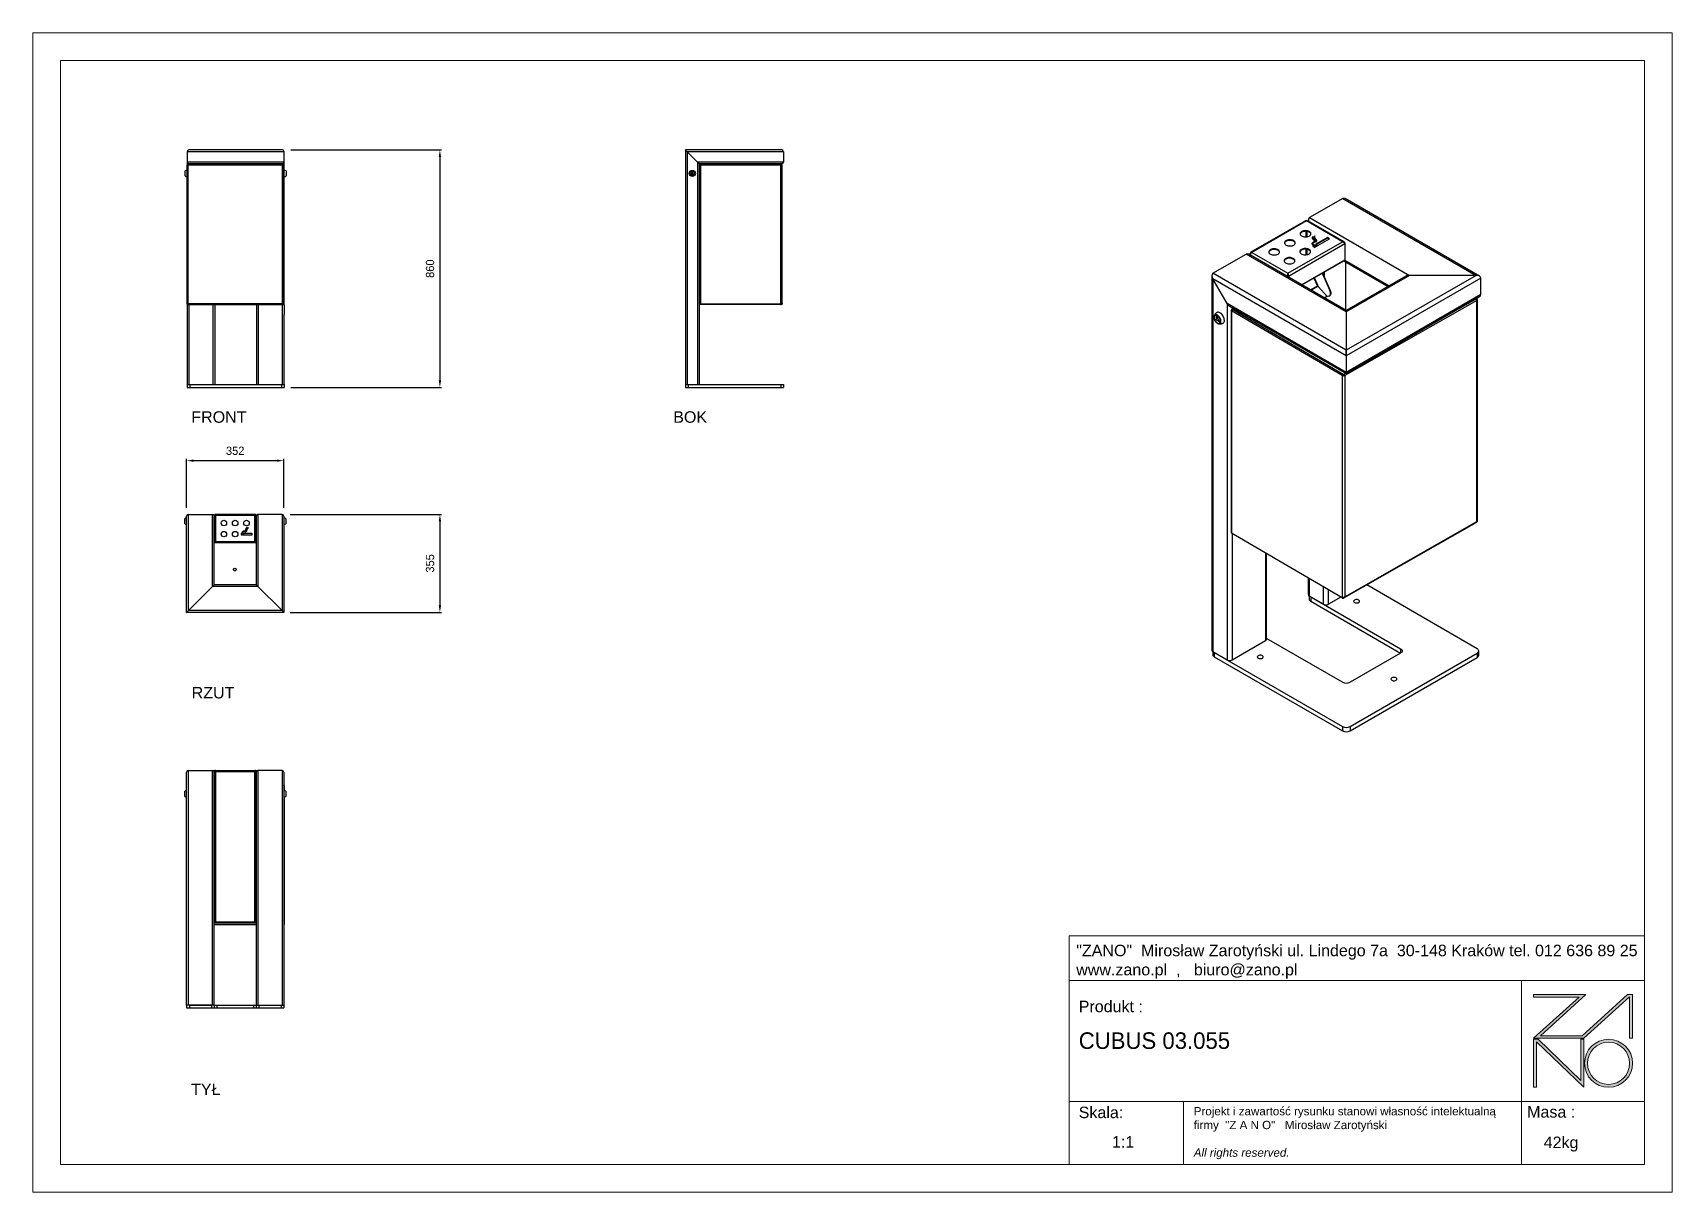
# Model space of a CAD drawing. Header units: millimetres. Extents: x 2482 to 8422, y -1425 to 2775.
import ezdxf

# ---------------------------------------------------------------- set-up
doc = ezdxf.new("R2010")
doc.units = ezdxf.units.MM
doc.header["$PDSIZE"] = -1
doc.layers.add('tabelka', color=155, linetype='Continuous')
doc.layers.add('WYMIAR', color=96, linetype='Continuous')
doc.dimstyles.new('1-1', dxfattribs={"dimtxt": 30, "dimasz": 25, "dimexe": 6.25, "dimexo": 30, "dimgap": 20.625, "dimtad": 1, "dimdec": 1, "dimtxsty": 'Standard', "dimcen": 0, "dimclrd": 2, "dimclre": 2, "dimclrt": 2, "dimadec": 0, "dimazin": 0, "dimtfac": 1, "dimtdec": 1, "dimtmove": 0, "dimatfit": 3, "dimfxl": 0, "dimarcsym": 0})

msp = doc.modelspace()

# ---------------------------------------------------------------- texts
at = {"layer": 'WYMIAR', "char_height": 41.5951, "width": 196.5247, "attachment_point": 1}
for s, insert in [('{\\f@Arial Unicode MS|b0|i0|c238|p34;FRONT}', (3056.1, 1403.69)), ('{\\f@Arial Unicode MS|b0|i0|c238|p34;BOK}', (4802.21, 1403.69)), ('{\\f@Arial Unicode MS|b0|i0|c238|p34;RZUT}', (3057.39, 405.08)), ('{\\f@Arial Unicode MS|b0|i0|c238|p34;TYŁ}', (3055.25, -1031.72))]:
    msp.add_mtext(s, dxfattribs=dict(at, insert=insert))

# ---------------------------------------------------------------- blocks, each defined once
blk = doc.blocks.new('zano')
at = {"layer": 'Defpoints', "lineweight": 5}
for points in [[(6270.2, 3716.2), (6270.2, 3707.4), (6434.8, 3707.4), (6270.2, 3558.4), (6452.4, 3558.4), (6617.9, 3708.2), (6617.9, 3558.4), (6628.6, 3558.4), (6628.6, 3716.2), (6610.7, 3716.2), (6446.1, 3567.2), (6295.4, 3567.2), (6459.9, 3716.2), (6270.2, 3716.2), (6270.2, 3707.4)], [(6270.2, 3554.4), (6286.2, 3554.4), (6441.7, 3405.6), (6441.7, 3554.4), (6452.4, 3554.4), (6452.4, 3380.5), (6281, 3544.6), (6281, 3380.5), (6270.2, 3380.5)]]:
    blk.add_hatch(color=251, dxfattribs=at).paths.add_polyline_path(points)
h = blk.add_hatch(color=251, dxfattribs=at)
h.paths.add_polyline_path([(6454.7, 3467.4, 1), (6628.6, 3467.4, 1)])
h.paths.add_polyline_path([(6617.9, 3467.4, -1), (6465.4, 3467.4, -1)], flags=16)
at = {"layer": 'Defpoints', "color": 251, "lineweight": 5}
blk.add_lwpolyline([(6434.8, 3707.4), (6270.2, 3558.4), (6452.4, 3558.4), (6617.9, 3708.2), (6617.9, 3558.4), (6628.6, 3558.4), (6628.6, 3716.2), (6610.7, 3716.2), (6446.1, 3567.2), (6295.4, 3567.2), (6459.9, 3716.2), (6270.2, 3716.2), (6270.2, 3707.4), (6432.1, 3707.4)], dxfattribs=at)
for points in [[(6270.2, 3716.2), (6270.2, 3707.4), (6434.8, 3707.4), (6270.2, 3558.4), (6452.4, 3558.4), (6617.9, 3708.2), (6617.9, 3558.4), (6628.6, 3558.4), (6628.6, 3716.2), (6610.7, 3716.2), (6446.1, 3567.2), (6295.4, 3567.2), (6459.9, 3716.2), (6270.2, 3716.2), (6270.2, 3707.4)], [(6270.2, 3554.4), (6286.2, 3554.4), (6441.7, 3405.6), (6441.7, 3554.4), (6452.4, 3554.4), (6452.4, 3380.5), (6281, 3544.6), (6281, 3380.5), (6270.2, 3380.5)]]:
    blk.add_lwpolyline(points, close=True, dxfattribs=at)
for radius in [87, 76.3]:
    blk.add_circle((6541.7, 3467.4), radius, dxfattribs=at)
blk = doc.blocks.new('TABELA')
at = {"layer": 'tabelka', "lineweight": 5}
for p, q in [((4587.4, 3929.4), (6672.4, 3929.4)), ((4587.4, 3767.6), (4587.4, 3929.4)), ((4587.4, 3929.4), (6672.4, 3929.4)), ((6226.5, 3767.6), (6226.5, 3329)), ((4587.4, 3329), (6672.4, 3329)), ((5001.6, 3329), (5001.6, 3100.4)), ((6226.5, 3329), (6226.5, 3100.4))]:
    blk.add_line(p, q, dxfattribs=at)
blk.add_lwpolyline([(4587.4, 3767.6), (6672.4, 3767.6), (6672.4, 3100.4), (4587.4, 3100.4)], close=True, dxfattribs=at)
blk.add_blockref('zano', (0, 0))
at = {"layer": 'tabelka', "lineweight": 5, "attachment_point": 1}
for s, insert, char_height, width in [('{\\fArial|b0|i0|c238|p34;"ZANO"  Mirosław Zarotyński ul. Lindego 7a  30-148 Kraków tel. 012 636 89 25\\Pwww.zano.pl  ,   biuro@zano.pl}', (4613, 3896.9), 41.595, 2040.38), ('{\\fArial|b0|i0|c238|p34;Produkt : }', (4622, 3694.1), 41.595, 265.273), ('{\\fCentury Gothic|b0|i0|c238|p34;CUBUS 03.055}', (4622, 3579.5), 60, 713.135), ('{\\fArial|b0|i0|c238|p34;Skala: }', (4622, 3310.3), 41.595, 191.675), ('{\\fArial|b0|i0|c238|p34;Masa :}', (6246.7, 3312.2), 41.595, 200.457), ('{\\fArial|b0|i0|c238|p34;1:1}', (4742.5, 3203.5), 41.595, 42.482), ('{\\fArial|b0|i0|c238|p34;42kg}', (6306.7, 3201.8), 41.595, 42.482)]:
    blk.add_mtext(s, dxfattribs=dict(at, insert=insert, char_height=char_height, width=width))
at = {"layer": 'tabelka', "color": 1, "lineweight": 5, "insert": (5038.9, 3308.9), "char_height": 30, "width": 1186.12, "attachment_point": 1}
blk.add_mtext('{\\fArial|b0|i0|c0|p34;Projekt i zawartość rysunku stanowi własność intelektualną firmy \\fArial|b0|i0|c238|p34; "Z A N O"   Mirosław Zarotyński\\fArial|b0|i1|c238|p34;\\P\\PAll rights reserved.}', dxfattribs=at)
blk = doc.blocks.new('front')
for p, q in [((-50.7, 2343.9), (-50.7, 2306.7)), ((301.3, 2343.9), (-50.7, 2343.9)), ((294.9, 2350.3), (-44.3, 2350.3)), ((301.3, 2306.7), (301.3, 2343.9)), ((-57.7, 2265.3), (-57.7, 2274.6)), ((-57.7, 2256.1), (-57.7, 2265.3)), ((-51.6, 2294.8), (-51.6, 1792.1)), ((-48.1, 2294.8), (-51.6, 2294.8)), ((-50.7, 2306.7), (-50.7, 2296.2)), ((301.3, 2306.7), (-50.7, 2306.7)), ((-48.1, 2296.4), (-50, 2296.4)), ((294.9, 2296.4), (-48.1, 2296.4)), ((294.9, 2294.8), (-48.1, 2294.8)), ((-48.1, 2294.8), (-48.1, 1793.9)), ((294.9, 2300.3), (-44.3, 2300.3)), ((-44.3, 2300.3), (-44.3, 2296.4)), ((42.9, 2300.3), (42.9, 2296.4)), ((49.3, 2300.3), (49.3, 2296.4)), ((50.3, 2296.4), (50.3, 2300.3)), ((51.8, 2296.4), (51.8, 2300.3)), ((51.9, 2300.3), (51.9, 2299.1)), ((51.9, 2299.1), (198.8, 2299.1)), ((53.8, 2296.4), (53.8, 2299.1)), ((196.8, 2299.1), (196.8, 2296.4)), ((198.8, 2299.1), (198.8, 2300.3)), ((198.8, 2300.3), (198.8, 2296.4)), ((200.3, 2300.3), (200.3, 2296.4)), ((201.3, 2296.4), (201.3, 2300.3)), ((207.7, 2296.4), (207.7, 2300.3)), ((287.1, 2299.3), (287.1, 2296.4)), ((297.1, 2299.3), (287.1, 2299.3)), ((294.9, 1793.9), (294.9, 2294.8)), ((298.4, 2294.8), (294.9, 2294.8)), ((298.8, 2296.4), (296.8, 2296.4)), ((297.1, 2296.4), (297.1, 2299.3)), ((298.4, 1792.1), (298.4, 2294.8)), ((300.4, 2294.8), (298.4, 2294.8)), ((300.4, 1792.1), (300.4, 2294.8)), ((301.3, 1788.9), (301.3, 2306.7)), ((308.3, 2274.6), (308.3, 2256.1)), ((-51.6, 1792.1), (-50.1, 1792.1)), ((-50.7, 1792.1), (-50.7, 1500.3)), ((-50.1, 1792.1), (-49.5, 1792.1)), ((-49.9, 1790.4), (-49.9, 1791.9)), ((-49.9, 1790.4), (296.8, 1790.4)), ((-48.1, 1793.9), (294.9, 1793.9)), ((-48.1, 1793.9), (-48.1, 1793.8)), ((-44.3, 1790.4), (-44.3, 1500.3)), ((42.9, 1790.4), (42.9, 1500.3)), ((49.3, 1790.4), (49.3, 1500.3)), ((201.3, 1500.3), (201.3, 1790.4)), ((207.7, 1500.3), (207.7, 1790.4)), ((294.9, 1500.3), (294.9, 1790.4)), ((296.8, 1790.4), (296.8, 1791.9)), ((296.8, 1791.9), (298.7, 1791.9)), ((296.8, 1790.4), (298.7, 1790.4)), ((298.4, 1792.1), (296.9, 1792.1)), ((297.3, 1791.9), (297.3, 1792.1)), ((298.4, 1792.1), (300.4, 1792.1)), ((298.7, 1790.4), (298.7, 1791.9)), ((301.3, 1788.9), (301.3, 1784.9)), ((301.3, 1784.9), (301.3, 1779.9)), ((301.3, 1779.9), (301.3, 1757.9)), ((301.3, 1757.9), (301.3, 1753.9)), ((301.3, 1500.3), (301.3, 1753.9)), ((-50.7, 1500.3), (-50.7, 1490.3)), ((-50.7, 1500.3), (-40.7, 1500.3)), ((-50.7, 1490.3), (-40.7, 1490.3)), ((-40.7, 1500.3), (-40.7, 1490.3)), ((-40.7, 1500.3), (291.3, 1500.3)), ((-40.7, 1490.3), (291.3, 1490.3)), ((291.3, 1500.3), (291.3, 1490.3)), ((291.3, 1500.3), (301.3, 1500.3)), ((291.3, 1490.3), (301.3, 1490.3)), ((301.3, 1500.3), (301.3, 1490.3))]:
    blk.add_line(p, q)
at = {"flags": 128}
for points in [[(294.9, 2294.8), (294.9, 2295.4), (294.9, 2295.9), (294.9, 2296.3), (294.9, 2296.4), (294.9, 2296.3), (294.9, 2295.9), (294.9, 2295.4), (294.9, 2294.8)], [(294.9, 2294.8), (294.9, 2294.9), (294.9, 2294.9), (294.9, 2294.9), (294.9, 2294.9), (294.9, 2294.9), (294.9, 2294.9), (294.9, 2294.9), (294.9, 2294.8)]]:
    blk.add_lwpolyline(points, dxfattribs=at)
for centre, radius, start, end in [((-44.3, 2343.9), 6.4, 90, 180), ((294.9, 2343.9), 6.4, 0, 90), ((-50.5, 2262.6), 14, 94.50594, 121.01569), ((-50, 2294.8), 1.6, 359.9998, 180.0002), ((-44.3, 2306.7), 6.4, 180, 270), ((-50, 2294.8), 0.1, 0.00188, 179.99812), ((12.1, 2295.2), 60.2, 178.85823, 180.38084), ((288.1, 2299.3), 1, 90, 180), ((294.9, 2306.7), 6.4, 270, 0), ((296.8, 2294.8), 1.6, 359.99963, 180.00037), ((296.1, 2299.3), 1, 0, 90), ((296.8, 2294.8), 0.1, 0.00318, 179.99682), ((298.8, 2294.8), 1.6, 359.9994, 90.0006), ((301.1, 2262.6), 14, 58.98431, 89.1249), ((-50.5, 2268.1), 14, 238.98431, 265.49406), ((301.1, 2268.1), 14, 270.8751, 301.01569)]:
    blk.add_arc(centre, radius, start, end)
for points, knots in [([(-48.1, 1793.9), (-48.5, 1793.8), (-49.3, 1793.5), (-50.4, 1793.1), (-51.2, 1792.7), (-51.5, 1792.3), (-51.6, 1792.1), (-51.6, 1792.1)], [0, 0, 0, 0, 0.2266607, 0.4533743, 0.6800916, 0.9068065, 1, 1, 1, 1]), ([(-48.1, 1793.9), (-48.3, 1793.8), (-48.8, 1793.5), (-49.4, 1793.1), (-49.9, 1792.6), (-50.1, 1792.3), (-50.1, 1792.1), (-50.1, 1792.1)], [0, 0, 0, 0, 0.212373, 0.462004, 0.711714, 0.961426, 1, 1, 1, 1]), ([(-49.9, 1790.4), (-49.8, 1790.5), (-49.5, 1790.5), (-49.1, 1791.2), (-48.7, 1792.2), (-48.3, 1793.2), (-48.1, 1793.7), (-48.1, 1793.9)], [0, 0, 0, 0, 0.226659, 0.453373, 0.68009, 0.906804, 1, 1, 1, 1]), ([(-49.9, 1791.9), (-49.8, 1791.9), (-49.5, 1792), (-49.1, 1792.4), (-48.6, 1793), (-48.3, 1793.6), (-48.1, 1793.9), (-48.1, 1793.9)], [0, 0, 0, 0, 0.2123701, 0.4620012, 0.7117111, 0.9614237, 1, 1, 1, 1]), ([(298.4, 1792.1), (298.4, 1792.2), (298.3, 1792.5), (297.6, 1792.9), (296.6, 1793.3), (295.7, 1793.7), (295.1, 1793.9), (294.9, 1793.9)], [0, 0, 0, 0, 0.226658, 0.453374, 0.68009, 0.906806, 1, 1, 1, 1]), ([(296.9, 1792.1), (296.9, 1792.2), (296.9, 1792.5), (296.5, 1792.9), (295.8, 1793.4), (295.3, 1793.7), (295, 1793.9), (294.9, 1793.9)], [0, 0, 0, 0, 0.212371, 0.462002, 0.711713, 0.961425, 1, 1, 1, 1]), ([(294.9, 1793.9), (295.1, 1793.5), (295.3, 1792.7), (295.8, 1791.6), (296.2, 1790.8), (296.5, 1790.4), (296.7, 1790.4), (296.8, 1790.4)], [0, 0, 0, 0, 0.226659, 0.453374, 0.680091, 0.906806, 1, 1, 1, 1]), ([(294.9, 1793.9), (295.1, 1793.7), (295.3, 1793.2), (295.8, 1792.6), (296.3, 1792.1), (296.6, 1791.9), (296.8, 1791.9), (296.8, 1791.9)], [0, 0, 0, 0, 0.212372, 0.462001, 0.711713, 0.961425, 1, 1, 1, 1])]:
    blk.add_open_spline(points, degree=3, knots=knots)
blk = doc.blocks.new('bok')
for p, q in [((2103.5, 2350.3), (1754.9, 2350.3)), ((1754.9, 2350.3), (1754.9, 1500.3)), ((2109.9, 2343.9), (1761.3, 2343.9)), ((1798.5, 2306.7), (1761.3, 2343.9)), ((1761.3, 2343.9), (1761.3, 1500.3)), ((2109.9, 2343.9), (2109.9, 2306.7)), ((1779.4, 2269.8), (1775.8, 2263.5)), ((1776.2, 2262.7), (1783.5, 2262.7)), ((1783.9, 2263.5), (1780.3, 2269.8)), ((2109.9, 2306.7), (1798.5, 2306.7)), ((1798.5, 2306.7), (1798.5, 1500.3)), ((2103.5, 2300.3), (1804.9, 2300.3)), ((1804.9, 2300.3), (1804.9, 1500.3)), ((1805.6, 2279.4), (1804.9, 2279.2)), ((1804.9, 2273.5), (1805.6, 2273.7)), ((1805.6, 2268.9), (1804.9, 2268.9)), ((1804.9, 2264.9), (1805.6, 2264.9)), ((1804.9, 2264.2), (1805.6, 2264.2)), ((1804.9, 2261.7), (1805.6, 2260.6)), ((1804.9, 2261.6), (1805.6, 2260.6)), ((1805.6, 2259.4), (1804.9, 2260.4)), ((1805.6, 2259.4), (1804.9, 2260.4)), ((1805.6, 2294.8), (1805.6, 1792.1)), ((1809.1, 2294.8), (1805.6, 2294.8)), ((1807.5, 2296.4), (1807.2, 2296.4)), ((1807.8, 2296.4), (1807.5, 2296.4)), ((1809.1, 2296.4), (1808.7, 2296.4)), ((2099.6, 2296.4), (1809.1, 2296.4)), ((2099.6, 2294.8), (1809.1, 2294.8)), ((1809.1, 2294.8), (1809.1, 1792.1)), ((1811.1, 2299.3), (1811.1, 2296.4)), ((1821.1, 2299.3), (1811.1, 2299.3)), ((1821.1, 2296.4), (1821.1, 2299.3)), ((1844.2, 2299.1), (1843.3, 2300.3)), ((1843.4, 2300.3), (1843.3, 2300.3)), ((1845.7, 2300.3), (1844.2, 2299.1)), ((2101.5, 2296.4), (2099.6, 2296.4)), ((2099.6, 2294.8), (2099.6, 1792.1)), ((2103.1, 2294.8), (2099.6, 2294.8)), ((2103.8, 2296.4), (2101.5, 2296.4)), ((2103.1, 2294.8), (2103.1, 1793.9)), ((2105.4, 2294.8), (2103.1, 2294.8)), ((2105.4, 1793.9), (2105.4, 2294.8)), ((1804.9, 2220.2), (1805.6, 2219.8)), ((1804.9, 2220.1), (1805.6, 2219.8)), ((1804.9, 2219), (1805.6, 2218.7)), ((1809.1, 1792.1), (1805.6, 1792.1)), ((1805.9, 1792.1), (1805.9, 1791.9)), ((1807.1, 1791.9), (1805.9, 1791.9)), ((2099.6, 1791.9), (1807.1, 1791.9)), ((1807.1, 1790.4), (1807.1, 1791.9)), ((2099.6, 1790.4), (1807.1, 1790.4)), ((1807.4, 1792.1), (1807.4, 1791.9)), ((1809.1, 1791.9), (1809.1, 1792.1)), ((2099.6, 1792.1), (1809.1, 1792.1)), ((1811.9, 1792.1), (1811.9, 1791.9)), ((1821.9, 1791.9), (1821.9, 1792.1)), ((2100.3, 1792.1), (2099.6, 1792.1)), ((2099.6, 1790.4), (2099.6, 1791.9)), ((2099.6, 1790.4), (2101.9, 1790.4)), ((2103.1, 1793.9), (2105.4, 1793.9)), ((1754.9, 1500.3), (1754.9, 1490.3)), ((1754.9, 1500.3), (1761.3, 1500.3)), ((1754.9, 1490.3), (1764.9, 1490.3)), ((1761.3, 1500.3), (1798.5, 1500.3)), ((1764.9, 1500.3), (1764.9, 1490.3)), ((1764.9, 1500.3), (2099.9, 1500.3)), ((1764.9, 1490.3), (2099.9, 1490.3)), ((2099.9, 1500.3), (2099.9, 1490.3)), ((2099.9, 1500.3), (2109.9, 1500.3)), ((2099.9, 1490.3), (2109.9, 1490.3)), ((2109.9, 1500.3), (2109.9, 1490.3))]:
    blk.add_line(p, q)
at = {"flags": 128}
for points in [[(1761.3, 2343.9), (1760, 2345.2), (1758.8, 2346.4), (1757.7, 2347.5), (1756.7, 2348.4), (1755.9, 2349.2), (1755.3, 2349.8), (1755, 2350.2), (1754.9, 2350.3)], [(1754.9, 2350.3), (1755, 2350.2), (1755.3, 2349.8), (1755.9, 2349.2), (1756.7, 2348.4), (1757.7, 2347.5), (1758.8, 2346.4), (1760, 2345.2), (1761.3, 2343.9)], [(1804.9, 2300.3), (1804.7, 2300.4), (1804.4, 2300.8), (1803.8, 2301.4), (1803, 2302.2), (1802, 2303.2), (1800.9, 2304.3), (1799.7, 2305.5), (1798.5, 2306.7)], [(1798.5, 2306.7), (1799.6, 2305.6), (1800.6, 2304.5), (1801.7, 2303.5), (1802.6, 2302.6), (1803.4, 2301.8), (1804, 2301.2), (1804.5, 2300.7), (1804.8, 2300.4), (1804.9, 2300.3)], [(1809.1, 2296.4), (1808.7, 2296.4), (1808.3, 2296.4)], [(2099.6, 2294.8), (2099.6, 2295.4), (2099.6, 2295.9), (2099.6, 2296.3), (2099.6, 2296.4), (2099.6, 2296.3), (2099.6, 2295.9), (2099.6, 2295.4), (2099.6, 2294.8)], [(2099.6, 2294.8), (2099.6, 2294.9), (2099.6, 2294.9), (2099.6, 2294.9), (2099.6, 2294.9), (2099.6, 2294.9), (2099.6, 2294.9), (2099.6, 2294.9), (2099.6, 2294.8)], [(2099.6, 1792.1), (2099.6, 1792.1)]]:
    blk.add_lwpolyline(points, dxfattribs=at)
for radius in [11.2, 9.25, 8.25]:
    blk.add_circle((1779.9, 2265.3), radius)
for centre, radius, start, end in [((2103.5, 2343.9), 6.4, 0, 90), ((1776.2, 2263.2), 0.5, 150, 270), ((1779.9, 2269.5), 0.5, 30, 150), ((1783.5, 2263.2), 0.5, 270, 30), ((1807.2, 2294.8), 1.6, 359.99998, 180.00002), ((1807.2, 2294.8), 0.1, 0.00733, 179.99267), ((1807.5, 2294.8), 1.6, 13.14083, 90.00079), ((1807.8, 2294.9), 1.55, 37.19373, 90.00359), ((1869.3, 2295.2), 60.3, 178.85824, 180.37976), ((1812.1, 2299.3), 1, 90, 180), ((1820.1, 2299.3), 1, 0, 90), ((2101.5, 2294.8), 1.6, 359.99976, 180.00024), ((2101.5, 2294.8), 0.1, 0.00389, 179.99611), ((2103.5, 2306.7), 6.4, 270, 0), ((2103.8, 2294.8), 1.6, 359.99948, 90.00039)]:
    blk.add_arc(centre, radius, start, end)
for points, knots in [([(2103.1, 1793.9), (2103.1, 1793.8), (2103, 1793.5), (2102.3, 1793.1), (2101.3, 1792.7), (2100.3, 1792.3), (2099.7, 1792.1), (2099.6, 1792.1)], [0, 0, 0, 0, 0.2266607, 0.4533743, 0.6800916, 0.9068065, 1, 1, 1, 1]), ([(2099.6, 1790.4), (2100, 1790.5), (2100.8, 1790.5), (2101.9, 1791.2), (2102.7, 1792.2), (2103.1, 1793.2), (2103.1, 1793.7), (2103.1, 1793.9)], [0, 0, 0, 0, 0.226659, 0.453373, 0.68009, 0.906804, 1, 1, 1, 1]), ([(2099.6, 1791.9), (2099.8, 1791.9), (2100.3, 1792), (2100.8, 1792.3), (2101, 1792.5), (2101, 1792.6)], [0, 0, 0, 0, 0.406698, 0.884753, 1, 1, 1, 1]), ([(2105.4, 1793.9), (2105.3, 1793.5), (2105.2, 1792.7), (2104.6, 1791.6), (2103.6, 1790.8), (2102.6, 1790.4), (2102.1, 1790.4), (2101.9, 1790.4)], [0, 0, 0, 0, 0.226659, 0.453374, 0.680091, 0.906806, 1, 1, 1, 1])]:
    blk.add_open_spline(points, degree=3, knots=knots)
blk = doc.blocks.new('izometria')
for p, q in [((7227.9, 2174.9), (7107, 2105.1)), ((7227.9, 2174.9), (7711, 1896)), ((7723.5, 1893), (7236.7, 2174)), ((7093.3, 2093.9), (6895.1, 1979.5)), ((7096.8, 2093.6), (6898.6, 1979.2)), ((7227.7, 2018), (7096.8, 2093.6)), ((7232.5, 2017.5), (7100.2, 2093.9)), ((7103.3, 2097), (7103.3, 2092.1)), ((7107, 2105.1), (7469.3, 1896)), ((7094, 2055.7), (7094, 2035.5)), ((7099.5, 2036), (7099.5, 2055.1)), ((7119.1, 2033.1), (7119.1, 2030.7)), ((7125.4, 2035.1), (7125.4, 2032.7)), ((7172.7, 2033.1), (7130.3, 2008.7)), ((7131.4, 2024.4), (7131.4, 2022.6)), ((7132, 2018.2), (7132, 2020.6)), ((7172.7, 2030.7), (7132.3, 2007.5)), ((7133.5, 2020.8), (7133.5, 2020.3)), ((7138, 2004.2), (7180.4, 2028.7)), ((7180.4, 2028.7), (7172.7, 2033.1)), ((7172.7, 2033.1), (7172.7, 2030.7)), ((7178.4, 2027.5), (7172.7, 2030.7)), ((6757.8, 1903.5), (6878.6, 1973.2)), ((7240.9, 1764.1), (6878.6, 1973.2)), ((7240.9, 1768.3), (6887.5, 1972.4)), ((6891.7, 1973.6), (6891.7, 1969.9)), ((6895.2, 1975.5), (6893.7, 1976.4)), ((6893.7, 1970.7), (6895.3, 1967.8)), ((6893.7, 1970.7), (6893.8, 1970.7)), ((6893.7, 1968.8), (6893.7, 1970.7)), ((6893.8, 1970.7), (7027.4, 1893.6)), ((6895.5, 1967.7), (6893.8, 1970.7)), ((6898.6, 1979.2), (7029.5, 1903.6)), ((7029.5, 1903.6), (7227.7, 2018)), ((7031.7, 1893.6), (7235.3, 2011.1)), ((7094, 1990.8), (7094, 1970.7)), ((7099.5, 1971.5), (7099.5, 1990)), ((7118.2, 2010.2), (7118.2, 2008.3)), ((7121.5, 2003.6), (7118.6, 2001.9)), ((7118.6, 2001.9), (7126.4, 1997.4)), ((7120.7, 2015.3), (7120.7, 2012.9)), ((7121.5, 2001.2), (7120.7, 2000.7)), ((7129.3, 1999.1), (7121.5, 2003.6)), ((7121.5, 2003.6), (7121.5, 2001.2)), ((7127.2, 1997.9), (7121.5, 2001.2)), ((7127.4, 2007), (7124.5, 2005.3)), ((7124.5, 2005.3), (7132.3, 2000.9)), ((7124.6, 2017.2), (7124.6, 2019.6)), ((7126.4, 1997.4), (7129.3, 1999.1)), ((7127.4, 2004.6), (7126.6, 2004.1)), ((7135.2, 2002.5), (7127.4, 2007)), ((7127.4, 2007), (7127.4, 2004.6)), ((7133.1, 2001.3), (7127.4, 2004.6)), ((7130.3, 2008.7), (7138, 2004.2)), ((7132.3, 2000.9), (7135.2, 2002.5)), ((7235.3, 2013.6), (7234.2, 2013)), ((7235.3, 2013.6), (7235.3, 2011.1)), ((7235.3, 2011.1), (7235.3, 1952.5)), ((7240.9, 1624.6), (6757.8, 1903.5)), ((7029.5, 1901.2), (7029.5, 1903.6)), ((7078.6, 1862), (7235.3, 1952.5)), ((7079.9, 1861.3), (7234.3, 1950.4)), ((7153.1, 1903.6), (7181.1, 1841)), ((7154.5, 1904.4), (7182.5, 1841.8)), ((7158.3, 1906.5), (7158.3, 1896)), ((7160.4, 1907.7), (7160.4, 1891.3)), ((7231.6, 1948.9), (7392.6, 1855.9)), ((7235, 1951.2), (7396.3, 1858.1)), ((7239.2, 1769.3), (7239.2, 1944.5)), ((6754.1, 1895.4), (6754.1, 538)), ((7240.9, 1604.1), (6757.8, 1883)), ((6809.3, 1793.7), (6757.8, 1883)), ((6757.8, 1883), (6757.8, 532.9)), ((7027.4, 1893.6), (7029.4, 1894.8)), ((7027.4, 1893.6), (7027.4, 1891.6)), ((7029.4, 1894.8), (7029.4, 1890.4)), ((7031.7, 1893.6), (7029.6, 1894.8)), ((7029.6, 1894.8), (7029.6, 1890.3)), ((7031.7, 1893.6), (7031.7, 1889.1)), ((7136.1, 1857.1), (7111.5, 1843.1)), ((7112.2, 1842.6), (7136.9, 1856.7)), ((7123.1, 1886.2), (7136.1, 1857.1)), ((7140.1, 1855), (7125.5, 1887.6)), ((7136.9, 1856.7), (7139.9, 1854.9)), ((7137.1, 1856.6), (7137.4, 1856.5)), ((7139.9, 1854.9), (7171, 1820)), ((7140.1, 1855), (7171.9, 1819.2)), ((7181.1, 1841), (7182.5, 1841.8)), ((7711, 1896), (7240.9, 1624.6)), ((7469.3, 1896), (7240.9, 1764.1)), ((7456.8, 1893), (7240.9, 1768.3)), ((7728.7, 1885.7), (7240.9, 1604.1)), ((7711, 1896), (7469.3, 1896)), ((7728.7, 1826.2), (7728.7, 1885.7)), ((7240.9, 1544.6), (6809.3, 1793.7)), ((6809.3, 1793.7), (6809.3, 503.1)), ((6818.2, 1784.3), (7240.9, 1540.3)), ((7156.6, 1836.5), (7156.4, 1836.4)), ((7158, 1834.9), (7157.8, 1834.8)), ((7171, 1820), (7161.2, 1814.4)), ((7170.4, 1818.9), (7161.8, 1814)), ((7170.4, 1818.9), (7171, 1820)), ((7177.8, 1820.6), (7171.9, 1819.2)), ((7179.6, 1821.3), (7181, 1822.1)), ((7713.6, 1805.6), (7235.1, 1533)), ((7728.7, 1826.2), (7240.9, 1544.6)), ((7240.9, 1540.3), (7723.5, 1818.9)), ((7709.9, 1809.6), (7518.6, 1700.6)), ((7697.1, 1802.3), (7695.9, 1803)), ((7707.5, 1809.7), (7708.7, 1808.9)), ((7711.3, 1809.8), (7711, 1809.6)), ((7711.3, 1809.8), (7711.3, 1809.5)), ((7711.5, 1810.1), (7711.6, 1810)), ((7711.6, 1810), (7713.7, 1811.2)), ((7711.6, 1810), (7711.6, 1809.3)), ((7713.1, 1812.6), (7712.8, 1812.8)), ((7713.6, 1003.9), (7713.6, 1805.6)), ((7715.7, 1005.3), (7715.7, 1808.4)), ((6773.2, 1744.2), (6768.2, 1737)), ((6768.8, 1735.5), (6778.9, 1729.7)), ((6777.8, 1746.8), (6773.3, 1744.3)), ((6778.6, 1745.9), (6774.4, 1743.5)), ((6779.5, 1730.5), (6774.4, 1743.5)), ((6779.4, 1729.6), (6785, 1732.9)), ((6779.5, 1730.5), (6784.9, 1733.6)), ((6823.5, 1769.8), (6823.5, 965.1)), ((7225.4, 1533), (6825.5, 1767)), ((6825.5, 1767), (6825.5, 962.4)), ((6827.6, 1771.4), (6825.6, 1772.6)), ((6831.2, 1776.8), (6826.2, 1774)), ((6827.1, 1779.2), (6827.1, 1774.5)), ((6827.6, 1771.4), (6827.8, 1771.5)), ((6827.6, 1770.8), (6827.6, 1771.4)), ((6827.9, 1770.9), (6827.9, 1771.2)), ((6827.9, 1771.2), (6828.2, 1771)), ((7229.2, 1537), (6829.3, 1771)), ((6830.5, 1770.3), (6836.5, 1773.7)), ((6848.2, 1767), (6842.1, 1763.5)), ((6845.3, 1761.6), (6851.5, 1765.1)), ((6862.8, 1757.2), (6846.3, 1762.2)), ((6860, 1755.6), (6850.8, 1758.4)), ((6854.2, 1763.6), (6854.2, 1759.8)), ((6856.2, 1762.4), (6856.2, 1759.2)), ((6860, 1755.6), (6862.8, 1757.2)), ((6860.6, 1752.7), (6860, 1755.6)), ((6864, 1750.7), (6862.8, 1757.2)), ((6894.6, 1740.2), (6894.6, 1732.8)), ((7240.9, 1764.1), (7240.9, 1624.6)), ((7240.9, 1604.1), (7240.9, 1544.6)), ((7227.5, 1534.2), (7225.4, 1533)), ((7225.4, 1533), (7225.4, 728.4)), ((7227.8, 1534.4), (7227.7, 1534.5)), ((7227.8, 1534.4), (7229.9, 1535.6)), ((7227.8, 1534.1), (7227.8, 1534.4)), ((7229.9, 1533.6), (7229.9, 1535.6)), ((7232.8, 1534.4), (7230.7, 1535.6)), ((7230.7, 1535.6), (7230.7, 1533.6)), ((7239, 1541.4), (7231.4, 1537)), ((7232.8, 1534.4), (7232.8, 1534.1)), ((7232.9, 1534.4), (7232.8, 1534.4)), ((7233.1, 1534.2), (7235.1, 1533)), ((7235.1, 1533), (7235.1, 731.3)), ((6825, 962.6), (6825, 962.7)), ((6825.1, 962.6), (6825, 962.6)), ((7225.4, 728.4), (6825.5, 962.4)), ((6827.1, 961.4), (6827.1, 503.1)), ((7232.4, 727.5), (7713.5, 1001.5)), ((7235.1, 731.3), (7713.6, 1003.9)), ((6947.9, 890.7), (6947.9, 572.9)), ((6951.6, 578), (6951.6, 888.6)), ((7103.3, 799.8), (7103.3, 739.6)), ((7107, 734.5), (7107, 797.7)), ((7714.9, 543.6), (7314.9, 774.5)), ((7106.3, 735), (7106.3, 723.6)), ((7106.3, 735), (7106.3, 723.6)), ((7158.6, 704.7), (7107, 734.5)), ((7112, 731.6), (7437.7, 543.6)), ((7112, 731.6), (7112, 715.6)), ((7112, 715.6), (7437.7, 527.6)), ((7158.6, 704.7), (7158.6, 767.5)), ((7176.3, 704.7), (7176.3, 757.1)), ((7221.4, 730.8), (7176.3, 704.7)), ((7227.7, 727.1), (7225.5, 728.4)), ((7227.7, 727.1), (7227.7, 728.3)), ((6827.1, 503.1), (6947.9, 572.9)), ((7227, 422), (6951.6, 581)), ((7437.7, 543.6), (7437.7, 527.6)), ((7720.6, 519.6), (7720.6, 535.6)), ((7720.6, 519.6), (7720.6, 535.6)), ((6757, 533.4), (6757, 522)), ((6757, 533.4), (6757, 522)), ((6757.8, 532.9), (6809.3, 503.1)), ((6762.7, 530), (7227, 262)), ((6762.7, 530), (6762.7, 514)), ((6762.7, 514), (7227, 246)), ((7254.8, 262), (7714.9, 527.6)), ((7437.7, 527.6), (7254.8, 422)), ((7254.8, 246), (7714.9, 511.6)), ((7714.9, 527.6), (7714.9, 511.6)), ((7227, 262), (7227, 246)), ((7254.8, 262), (7254.8, 246))]:
    blk.add_line(p, q)
at = {"flags": 128}
for points in [[(7050.3, 2006), (7052.7, 2007.6), (7054.5, 2009.5), (7055.6, 2011.6), (7056.1, 2013.7), (7055.8, 2015.8), (7054.8, 2017.9), (7053.2, 2019.9), (7051, 2021.6), (7048.2, 2023), (7045, 2024.1), (7041.5, 2024.9), (7037.9, 2025.3), (7034.1, 2025.2), (7030.5, 2024.7), (7027.1, 2023.9), (7024, 2022.7), (7021.4, 2021.2), (7019.3, 2019.4), (7017.8, 2017.4), (7017, 2015.3), (7016.9, 2013.2), (7017.5, 2011), (7018.8, 2009), (7020.8, 2007.2), (7023.3, 2005.6), (7026.3, 2004.3), (7029.6, 2003.4), (7033.2, 2002.8), (7036.9, 2002.7), (7040.6, 2002.9), (7044.2, 2003.6), (7047.5, 2004.6), (7050.3, 2006)], [(7056, 2012.8), (7055.8, 2013.4), (7054.8, 2015.5), (7053.2, 2017.5), (7051, 2019.2), (7048.2, 2020.6), (7045, 2021.7), (7041.5, 2022.5), (7037.9, 2022.9), (7034.1, 2022.8), (7030.5, 2022.3), (7027.1, 2021.5), (7024, 2020.3), (7021.4, 2018.8), (7019.3, 2017), (7017.8, 2015), (7017, 2012.9), (7017, 2012.8)], [(7079.4, 2054.8), (7077.1, 2053.1), (7075.3, 2051.2), (7074.1, 2049.2), (7073.7, 2047), (7074, 2044.9), (7074.9, 2042.8), (7076.6, 2040.9), (7078.8, 2039.2), (7081.5, 2037.7), (7084.7, 2036.6), (7088.2, 2035.8), (7091.9, 2035.5), (7095.6, 2035.5), (7099.3, 2036), (7102.7, 2036.8), (7105.8, 2038), (7108.4, 2039.6), (7110.5, 2041.4), (7112, 2043.3), (7112.8, 2045.4), (7112.8, 2047.6), (7112.2, 2049.7), (7110.9, 2051.7), (7109, 2053.6), (7106.5, 2055.1), (7103.5, 2056.4), (7100.1, 2057.4), (7096.5, 2057.9), (7092.8, 2058.1), (7089.1, 2057.8), (7085.6, 2057.2), (7082.3, 2056.1), (7079.4, 2054.8)], [(7112.8, 2045.6), (7112.2, 2047.3), (7110.9, 2049.3), (7109, 2051.2), (7106.5, 2052.7), (7103.5, 2054), (7100.1, 2055), (7096.5, 2055.5), (7092.8, 2055.7), (7089.1, 2055.4), (7085.6, 2054.8), (7082.3, 2053.7), (7079.4, 2052.4)], [(6993.5, 1973.2), (6995.9, 1974.8), (6997.7, 1976.7), (6998.8, 1978.8), (6999.2, 1980.9), (6999, 1983), (6998, 1985.1), (6996.4, 1987.1), (6994.1, 1988.8), (6991.4, 1990.2), (6988.2, 1991.3), (6984.7, 1992.1), (6981, 1992.5), (6977.3, 1992.4), (6973.7, 1991.9), (6970.3, 1991.1), (6967.2, 1989.9), (6964.5, 1988.4), (6962.4, 1986.6), (6961, 1984.6), (6960.2, 1982.5), (6960.1, 1980.4), (6960.7, 1978.2), (6962, 1976.2), (6964, 1974.4), (6966.5, 1972.8), (6969.4, 1971.5), (6972.8, 1970.6), (6976.4, 1970), (6980.1, 1969.9), (6983.8, 1970.1), (6987.4, 1970.8), (6990.6, 1971.8), (6993.5, 1973.2)], [(6999.1, 1980), (6999, 1980.6), (6998, 1982.7), (6996.4, 1984.7), (6994.1, 1986.4), (6991.4, 1987.8), (6988.2, 1988.9), (6984.7, 1989.7), (6981, 1990.1), (6977.3, 1990), (6973.7, 1989.5), (6970.3, 1988.7), (6967.2, 1987.5), (6964.5, 1986), (6962.4, 1984.2), (6961, 1982.2), (6960.2, 1980.1), (6960.2, 1980)], [(7021.2, 1957.2), (7018.8, 1955.5), (7017.1, 1953.6), (7015.9, 1951.6), (7015.5, 1949.4), (7015.8, 1947.3), (7016.7, 1945.2), (7018.3, 1943.3), (7020.6, 1941.6), (7023.3, 1940.1), (7026.5, 1939), (7030, 1938.2), (7033.7, 1937.9), (7037.4, 1937.9), (7041, 1938.4), (7044.5, 1939.2), (7047.6, 1940.4), (7050.2, 1942), (7052.3, 1943.7), (7053.8, 1945.7), (7054.5, 1947.8), (7054.6, 1950), (7054, 1952.1), (7052.7, 1954.1), (7050.8, 1955.9), (7048.3, 1957.5), (7045.3, 1958.8), (7041.9, 1959.8), (7038.3, 1960.3), (7034.6, 1960.5), (7030.9, 1960.2), (7027.4, 1959.6), (7024.1, 1958.5), (7021.2, 1957.2)], [(7078, 1990), (7075.7, 1988.3), (7073.9, 1986.4), (7072.8, 1984.4), (7072.3, 1982.2), (7072.6, 1980.1), (7073.5, 1978), (7075.2, 1976.1), (7077.4, 1974.4), (7080.2, 1972.9), (7083.3, 1971.8), (7086.8, 1971), (7090.5, 1970.7), (7094.2, 1970.7), (7097.9, 1971.2), (7101.3, 1972), (7104.4, 1973.2), (7107, 1974.8), (7109.1, 1976.5), (7110.6, 1978.5), (7111.4, 1980.6), (7111.5, 1982.8), (7110.8, 1984.9), (7109.5, 1986.9), (7107.6, 1988.7), (7105.1, 1990.3), (7102.1, 1991.6), (7098.8, 1992.6), (7095.2, 1993.1), (7091.4, 1993.3), (7087.7, 1993), (7084.2, 1992.4), (7080.9, 1991.3), (7078, 1990)], [(7111.4, 1980.8), (7110.8, 1982.5), (7109.5, 1984.5), (7107.6, 1986.3), (7105.1, 1987.9), (7102.1, 1989.2), (7098.8, 1990.2), (7095.2, 1990.7), (7091.4, 1990.9), (7087.7, 1990.6), (7084.2, 1990), (7080.9, 1988.9), (7078, 1987.6)], [(7054.6, 1948), (7054, 1949.7), (7052.7, 1951.7), (7050.8, 1953.5), (7048.3, 1955.1), (7045.3, 1956.4), (7041.9, 1957.4), (7038.3, 1957.9), (7034.6, 1958.1), (7030.9, 1957.8), (7027.4, 1957.2), (7024.1, 1956.1), (7021.2, 1954.8)], [(7182.5, 1841.8), (7183.9, 1838.3), (7184.7, 1834.8), (7185, 1831.5), (7184.8, 1828.5), (7184.1, 1825.9), (7182.9, 1823.8), (7181.3, 1822.3), (7181, 1822.1)], [(7177.8, 1820.6), (7179.9, 1821.5), (7181.5, 1823), (7182.7, 1825.1), (7183.5, 1827.7), (7183.7, 1830.7), (7183.3, 1834), (7182.5, 1837.5), (7181.1, 1841)], [(7709.9, 1809.6), (7710.6, 1809.7), (7711.4, 1809.4), (7712.3, 1808.7), (7713, 1807.8), (7713.5, 1806.7), (7713.6, 1805.6)], [(7711.6, 1810), (7711.6, 1810), (7711.6, 1810.1), (7711.5, 1810.1), (7711.5, 1810.1), (7711.4, 1810), (7711.4, 1810), (7711.3, 1809.9), (7711.3, 1809.8)], [(7713.7, 1811.2), (7713.5, 1812.1), (7713.1, 1812.6), (7712.8, 1812.7)], [(6786.7, 1729.3), (6786.4, 1732.4), (6785.7, 1735.5), (6784.5, 1738.8), (6782.9, 1742), (6781, 1744.9), (6778.7, 1747.6), (6776.3, 1749.8), (6773.8, 1751.5), (6771.3, 1752.7), (6768.9, 1753.2), (6766.7, 1753.1), (6764.8, 1752.4), (6763.2, 1751.1), (6762, 1749.2), (6761.3, 1746.9), (6761, 1744.1), (6761.3, 1741.1), (6762, 1737.9), (6763.2, 1734.6), (6764.8, 1731.5), (6766.7, 1728.5), (6768.9, 1725.9), (6771.3, 1723.6), (6773.8, 1721.9), (6776.3, 1720.8), (6778.7, 1720.2), (6781, 1720.3), (6782.9, 1721), (6784.5, 1722.3), (6785.7, 1724.2), (6786.4, 1726.6), (6786.7, 1729.3)], [(6785.3, 1730.1), (6785, 1733), (6784.3, 1736.1), (6783.1, 1739.1), (6781.5, 1742.1), (6779.6, 1744.9), (6777.4, 1747.2), (6775, 1749.2), (6772.6, 1750.5), (6770.3, 1751.3), (6768.1, 1751.5), (6766.2, 1750.9), (6764.6, 1749.8), (6763.4, 1748.1), (6762.6, 1745.9), (6762.4, 1743.3), (6762.6, 1740.4), (6763.4, 1737.4), (6764.6, 1734.3), (6766.2, 1731.3), (6768.1, 1728.6), (6770.3, 1726.2), (6772.6, 1724.3), (6775, 1722.9), (6777.4, 1722.1), (6779.6, 1722), (6781.5, 1722.5), (6783.1, 1723.6), (6784.3, 1725.3), (6785, 1727.5), (6785.3, 1730.1)], [(6799.1, 1733.3), (6798.9, 1736.7), (6798.1, 1740.2), (6796.9, 1743.8), (6795.3, 1747.4), (6793.3, 1750.8), (6790.9, 1753.9), (6788.4, 1756.7), (6785.6, 1759), (6782.8, 1760.7), (6780.1, 1761.9), (6777.4, 1762.4), (6774.9, 1762.3), (6772.8, 1761.6), (6772.4, 1761.3)], [(6774.4, 1743.5), (6774.3, 1743.7), (6774.2, 1743.9), (6774, 1744.1), (6773.8, 1744.2), (6773.7, 1744.3), (6773.5, 1744.3), (6773.3, 1744.3), (6773.2, 1744.2)], [(6778.9, 1729.7), (6779, 1729.6), (6779.2, 1729.6), (6779.4, 1729.6), (6779.5, 1729.7), (6779.5, 1729.9), (6779.6, 1730.1), (6779.5, 1730.3), (6779.5, 1730.5)], [(6825.5, 1767), (6825.7, 1768.1), (6826.1, 1769.2), (6826.9, 1770.1), (6827.7, 1770.8), (6828.6, 1771.1), (6829.3, 1771), (6829.3, 1771)], [(6829.9, 1770.6), (6829.8, 1771.1), (6829.3, 1772.2), (6828.6, 1773.2), (6827.8, 1773.9), (6826.9, 1774.2), (6826.2, 1774), (6825.7, 1773.5), (6825.6, 1772.6)], [(6827.9, 1771.2), (6827.9, 1771.3), (6827.9, 1771.4), (6827.8, 1771.4), (6827.8, 1771.5), (6827.7, 1771.5), (6827.7, 1771.5), (6827.6, 1771.4), (6827.6, 1771.4)], [(7240.9, 1768.3), (7240.9, 1768.1), (7240.9, 1767.2), (7240.9, 1765.9), (7240.9, 1764.1)], [(7240.9, 1764.1), (7240.9, 1765.9), (7240.9, 1767.2), (7240.9, 1768.1), (7240.9, 1768.3)], [(7240.9, 1624.6), (7240.9, 1622.4), (7240.9, 1619.9), (7240.9, 1617.2), (7240.9, 1614.3), (7240.9, 1611.5), (7240.9, 1608.8), (7240.9, 1606.3), (7240.9, 1604.1)], [(7240.9, 1604.1), (7240.9, 1606.3), (7240.9, 1608.8), (7240.9, 1611.5), (7240.9, 1614.3), (7240.9, 1617.2), (7240.9, 1619.9), (7240.9, 1622.4), (7240.9, 1624.6)], [(7240.9, 1544.6), (7240.9, 1542.9), (7240.9, 1541.7), (7240.9, 1540.8), (7240.9, 1540.4), (7240.9, 1540.3)], [(7240.9, 1540.3), (7240.9, 1540.4), (7240.9, 1540.8), (7240.9, 1541.7), (7240.9, 1542.9), (7240.9, 1544.6)], [(7229.9, 1535.6), (7229.7, 1536.4), (7229.2, 1537), (7228.5, 1537.1), (7227.7, 1536.9), (7226.8, 1536.2), (7226.1, 1535.2), (7225.6, 1534.1), (7225.4, 1533)], [(7227.8, 1534.4), (7227.8, 1534.4), (7227.7, 1534.5), (7227.7, 1534.5), (7227.7, 1534.5), (7227.6, 1534.4), (7227.6, 1534.4), (7227.5, 1534.3), (7227.5, 1534.2)], [(7235.1, 1533), (7235, 1534.1), (7234.5, 1535.2), (7233.8, 1536.1), (7232.9, 1536.8), (7232.1, 1537.1), (7231.4, 1537), (7230.9, 1536.4), (7230.7, 1535.6)], [(7233.1, 1534.2), (7233, 1534.3), (7233, 1534.3), (7233, 1534.4), (7232.9, 1534.4), (7232.9, 1534.5), (7232.8, 1534.4), (7232.8, 1534.4), (7232.8, 1534.4)], [(7285.9, 711.2), (7287.6, 712.5), (7288.7, 714), (7289.1, 715.6), (7288.7, 717.2), (7287.6, 718.7), (7285.9, 720), (7283.7, 721), (7281.1, 721.6), (7278.3, 721.8), (7275.5, 721.6), (7272.9, 721), (7270.7, 720), (7269, 718.7), (7267.9, 717.2), (7267.5, 715.6), (7267.9, 714), (7269, 712.5), (7270.7, 711.2), (7272.9, 710.2), (7275.5, 709.6), (7278.3, 709.4), (7281.1, 709.6), (7283.7, 710.2), (7285.9, 711.2)], [(7285.9, 711.2), (7287.6, 712.5), (7288.7, 714), (7289.1, 715.6), (7288.7, 717.2), (7287.6, 718.7), (7285.9, 720), (7283.7, 721), (7281.1, 721.6), (7278.3, 721.8), (7275.5, 721.6), (7272.9, 721), (7270.7, 720), (7269, 718.7), (7267.9, 717.2), (7267.5, 715.6), (7267.9, 714), (7269, 712.5), (7270.7, 711.2), (7272.9, 710.2), (7275.5, 709.6), (7278.3, 709.4), (7281.1, 709.6), (7283.7, 710.2), (7285.9, 711.2)], [(7437.7, 543.6), (7440.1, 541.9), (7441.9, 539.9), (7443.1, 537.8), (7443.4, 535.6), (7443.1, 533.4), (7441.9, 531.3), (7440.1, 529.3), (7437.7, 527.6)], [(7437.7, 543.6), (7440.1, 541.9), (7441.9, 539.9), (7443.1, 537.8), (7443.4, 535.6), (7443.1, 533.4), (7441.9, 531.3), (7440.1, 529.3), (7437.7, 527.6)], [(7714.9, 527.6), (7717.3, 529.3), (7719.1, 531.3), (7720.2, 533.4), (7720.6, 535.6), (7720.2, 537.8), (7719.1, 539.9), (7717.3, 541.9), (7714.9, 543.6)], [(7714.9, 527.6), (7717.3, 529.3), (7719.1, 531.3), (7720.2, 533.4), (7720.6, 535.6), (7720.2, 537.8), (7719.1, 539.9), (7717.3, 541.9), (7714.9, 543.6)], [(6936.7, 509.6), (6938.4, 510.9), (6939.5, 512.4), (6939.8, 514), (6939.5, 515.6), (6938.4, 517.1), (6936.7, 518.4), (6934.4, 519.4), (6931.8, 520), (6929.1, 520.2), (6926.3, 520), (6923.7, 519.4), (6921.4, 518.4), (6919.7, 517.1), (6918.6, 515.6), (6918.3, 514), (6918.6, 512.4), (6919.7, 510.9), (6921.4, 509.6), (6923.7, 508.6), (6926.3, 508), (6929.1, 507.8), (6931.8, 508), (6934.4, 508.6), (6936.7, 509.6)], [(6936.7, 509.6), (6938.4, 510.9), (6939.5, 512.4), (6939.8, 514), (6939.5, 515.6), (6938.4, 517.1), (6936.7, 518.4), (6934.4, 519.4), (6931.8, 520), (6929.1, 520.2), (6926.3, 520), (6923.7, 519.4), (6921.4, 518.4), (6919.7, 517.1), (6918.6, 515.6), (6918.3, 514), (6918.6, 512.4), (6919.7, 510.9), (6921.4, 509.6), (6923.7, 508.6), (6926.3, 508), (6929.1, 507.8), (6931.8, 508), (6934.4, 508.6), (6936.7, 509.6)], [(7421.2, 429.3), (7422.9, 430.6), (7424, 432.1), (7424.3, 433.7), (7424, 435.3), (7422.9, 436.8), (7421.2, 438.1), (7419, 439.1), (7416.4, 439.7), (7413.6, 439.9), (7410.8, 439.7), (7408.2, 439.1), (7405.9, 438.1), (7404.2, 436.8), (7403.2, 435.3), (7402.8, 433.7), (7403.2, 432.1), (7404.2, 430.6), (7405.9, 429.3), (7408.2, 428.3), (7410.8, 427.7), (7413.6, 427.4), (7416.4, 427.7), (7419, 428.3), (7421.2, 429.3)], [(7421.2, 429.3), (7422.9, 430.6), (7424, 432.1), (7424.3, 433.7), (7424, 435.3), (7422.9, 436.8), (7421.2, 438.1), (7419, 439.1), (7416.4, 439.7), (7413.6, 439.9), (7410.8, 439.7), (7408.2, 439.1), (7405.9, 438.1), (7404.2, 436.8), (7403.2, 435.3), (7402.8, 433.7), (7403.2, 432.1), (7404.2, 430.6), (7405.9, 429.3), (7408.2, 428.3), (7410.8, 427.7), (7413.6, 427.4), (7416.4, 427.7), (7419, 428.3), (7421.2, 429.3)]]:
    blk.add_lwpolyline(points, dxfattribs=at)
for centre, radius, start, end in [((7094.7, 2090.8), 3.45, 54.38108, 114.30738), ((7083.9, 2043), 10.4, 115.32404, 165.43362), ((6896.7, 1976.8), 3, 50.79502, 189.21573), ((7082.5, 1978.1), 10.4, 115.32352, 165.43385), ((7025.7, 1945.3), 10.4, 115.32359, 165.43376), ((7233.1, 1952.2), 2.16, 305.03496, 6.27683), ((7714.2, 1808.3), 5.04, 144.64886, 168.75445), ((7710.9, 1808.3), 1.81, 355.9893, 67.60917), ((7712.6, 1808.4), 3, 290.12729, 68.55384), ((6769.4, 1736.6), 1.29, 161.21816, 241.19641), ((6786.3, 1746.8), 16.9, 164.49848, 202.11966), ((6787.9, 1740.9), 15.2, 219.87285, 257.29577), ((6788.2, 1732.2), 11, 304.56534, 5.89277), ((6826.6, 1769.8), 3, 110.12781, 248.553), ((6828.4, 1769.6), 1.9, 112.92684, 179.33672), ((7230.3, 1542.4), 10.5, 242.3891, 297.17146), ((7230.3, 1539.6), 6.02, 242.38896, 297.17145), ((6826.9, 965.5), 3.43, 185.54466, 245.26432), ((7109.6, 740.2), 6.31, 185.69493, 245.62522), ((7116.1, 724.6), 9.86, 185.69519, 245.62501), ((7167.4, 721.9), 19.3, 242.6096, 297.39038), ((6760.4, 538.6), 6.31, 185.69494, 245.62549), ((6945.3, 578.6), 6.31, 294.37425, 354.30575), ((6766.8, 523), 9.86, 185.6949, 245.6254), ((6818.2, 520.2), 19.3, 242.60951, 297.39041), ((7710.8, 520.6), 9.86, 294.37464, 354.30518), ((7240.9, 448.7), 30.1, 242.60971, 297.39027), ((7240.9, 288.7), 30.1, 242.60962, 297.39035), ((7240.9, 272.7), 30.1, 242.60962, 297.39035)]:
    blk.add_arc(centre, radius, start, end)
for centre, major_axis, ratio, start_param, end_param in [((7236.7, 2159.5), (-8.9, 15.4), 0.577335, 5.497828, 6.283145), ((7236.7, 2159.5), (-8.9, 15.4), 0.577335, 5.497828, 6.283145), ((7115.9, 2089.7), (-8.9, 15.4), 0.577335, 6.283145, 7.41223), ((7115.9, 2089.7), (-8.9, 15.4), 0.577335, 6.283145, 7.41223), ((6887.5, 1957.9), (-8.9, 15.4), 0.577335, 5.497828, 6.283145), ((6887.5, 1957.9), (-8.9, 15.4), 0.577335, 5.497828, 6.283145), ((6766.6, 1888.1), (-8.9, 15.4), 0.577335, 6.283145, 7.853941), ((6766.6, 1888.1), (-8.9, 15.4), 0.577335, 6.283145, 7.853941), ((7469.3, 1885.7), (17.7, 0), 0.577382, 1.570796, 2.356113), ((7469.3, 1885.7), (17.7, 0), 0.577382, 1.570796, 2.356113), ((7711, 1885.7), (17.7, 0), 0.577382, 0, 1.570796), ((7711, 1885.7), (17.7, 0), 0.577382, 0, 1.570796), ((6818.2, 1798.8), (-8.9, 15.4), 0.577335, 1.570756, 2.356235), ((6818.2, 1798.8), (-8.9, 15.4), 0.577335, 1.570756, 2.356235), ((7711, 1826.2), (17.7, 0), 0.577382, 5.497706, 6.283185), ((7711, 1826.2), (17.7, 0), 0.577382, 5.497706, 6.283185)]:
    blk.add_ellipse(centre, major_axis=major_axis, ratio=ratio, start_param=start_param, end_param=end_param)
for points, knots in [([(7096.8, 2093.6), (7097.4, 2093.9), (7098.7, 2094.4), (7099.7, 2094.1), (7100.2, 2093.9)], [0, 0, 0, 0, 0.500046, 1, 1, 1, 1]), ([(7121.1, 2036.5), (7120.4, 2036.1), (7119, 2035.5), (7117.3, 2033.7), (7116.8, 2031.2), (7118, 2028.4), (7120.5, 2025.8), (7123.2, 2023.3), (7124.6, 2020.8), (7124.6, 2018.5), (7123, 2016.7), (7121.5, 2015.8), (7120.7, 2015.3)], [0, 0, 0, 0, 0.066557, 0.128786, 0.251664, 0.376787, 0.498918, 0.625096, 0.754951, 0.833806, 0.909884, 1, 1, 1, 1]), ([(7119.1, 2033), (7118.6, 2032.6), (7117.6, 2031.8), (7117.5, 2030.8), (7117.5, 2030.3)], [0, 0, 0, 0, 0.504263, 1, 1, 1, 1]), ([(7123.9, 2015.1), (7125, 2015.8), (7127.2, 2017.3), (7127.9, 2020.3), (7126.7, 2023.2), (7124.4, 2025.8), (7121.7, 2028.2), (7119.8, 2030.6), (7119, 2032.8), (7119.3, 2034.8), (7120.5, 2035.9), (7121.1, 2036.5)], [0, 0, 0, 0, 0.127988, 0.248929, 0.375184, 0.498979, 0.623808, 0.75063, 0.832417, 0.912974, 1, 1, 1, 1]), ([(7127.2, 2018.9), (7127, 2019.6), (7126.6, 2021.1), (7124.4, 2023.4), (7121.7, 2025.8), (7119.9, 2028.2), (7119, 2029.9), (7119.2, 2030.6), (7119.2, 2030.7)], [0, 0, 0, 0, 0.143913, 0.368389, 0.594742, 0.824708, 0.973011, 1, 1, 1, 1]), ([(7127.5, 2038.5), (7126.6, 2038), (7124.9, 2037.1), (7123.6, 2035.2), (7123.4, 2033), (7124.4, 2030.4), (7126.7, 2027.9), (7129.4, 2025.4), (7131.3, 2023.1), (7132.1, 2020.9), (7131.8, 2018.9), (7130.5, 2017.8), (7129.8, 2017.2)], [0, 0, 0, 0, 0.087921, 0.169456, 0.251498, 0.376859, 0.499933, 0.624704, 0.751382, 0.832655, 0.912637, 1, 1, 1, 1]), ([(7125.6, 2034.9), (7125.4, 2034.8), (7124.4, 2034.3), (7123.9, 2033.4), (7123.8, 2032.7), (7123.8, 2032.7)], [0, 0, 0, 0, 0.188463, 0.942638, 1, 1, 1, 1]), ([(7129.8, 2017.2), (7130.7, 2017.7), (7132.5, 2018.5), (7133.7, 2020.4), (7134, 2022.7), (7133, 2025.2), (7130.6, 2027.8), (7127.9, 2030.2), (7126, 2032.6), (7125.2, 2034.8), (7125.6, 2036.8), (7126.9, 2037.9), (7127.5, 2038.5)], [0, 0, 0, 0, 0.087921, 0.169456, 0.251497, 0.376858, 0.499933, 0.624704, 0.751382, 0.832655, 0.912636, 1, 1, 1, 1]), ([(7133.6, 2020.6), (7133.4, 2021.3), (7132.9, 2023), (7130.6, 2025.4), (7127.9, 2027.8), (7126.1, 2030.2), (7125.2, 2031.9), (7125.4, 2032.6), (7125.4, 2032.7)], [0, 0, 0, 0, 0.172432, 0.390787, 0.612152, 0.836901, 0.981094, 1, 1, 1, 1]), ([(6893.7, 1976.4), (6893.2, 1975.9), (6892, 1975.1), (6891.5, 1973.5), (6892, 1971.9), (6893.2, 1971.1), (6893.7, 1970.7)], [0, 0, 0, 0, 0.249999, 0.5, 0.750003, 1, 1, 1, 1]), ([(6893.8, 1970.7), (6893.9, 1971.5), (6894, 1973.1), (6895.1, 1975.6), (6896.7, 1977.8), (6897.9, 1978.7), (6898.6, 1979.2)], [0, 0, 0, 0, 0.249996, 0.500003, 0.750003, 1, 1, 1, 1]), ([(7120.7, 2015.3), (7120, 2014.8), (7118.4, 2013.9), (7116.7, 2012.2), (7116.3, 2010.4), (7117.3, 2008.9), (7118.8, 2007.8), (7120.7, 2006.9), (7122.3, 2006.7), (7123, 2006.5)], [0, 0, 0, 0, 0.1626, 0.342184, 0.504347, 0.626541, 0.752488, 0.87833, 1, 1, 1, 1]), ([(7119.7, 2012.2), (7119.3, 2012), (7118.1, 2011.3), (7117.4, 2010.3), (7116.9, 2009.7)], [0, 0, 0, 0, 0.327802, 1, 1, 1, 1]), ([(7123, 2006.5), (7122.1, 2006.9), (7120.4, 2007.6), (7118.7, 2008.8), (7118.1, 2010.1), (7118.6, 2011.7), (7120.9, 2013.3), (7122.8, 2014.5), (7123.9, 2015.1)], [0, 0, 0, 0, 0.188595, 0.327214, 0.437767, 0.541792, 0.766942, 1, 1, 1, 1]), ([(7124.4, 2017.2), (7124.5, 2016.8), (7124.5, 2015.9), (7123.7, 2015.1), (7123.2, 2014.6)], [0, 0, 0, 0, 0.399841, 1, 1, 1, 1]), ([(7235.3, 2013.6), (7235, 2014.4), (7234.5, 2015.9), (7232.9, 2017.4), (7230.9, 2018.3), (7229.1, 2018.3), (7228, 2018), (7227.7, 2018)], [0, 0, 0, 0, 0.227566, 0.455189, 0.68281, 0.910433, 1, 1, 1, 1]), ([(7227.7, 2018), (7228.5, 2017.7), (7230.1, 2017.1), (7232.2, 2015.5), (7233.9, 2013.6), (7234.8, 2012.1), (7235.2, 2011.3), (7235.3, 2011.1)], [0, 0, 0, 0, 0.227562, 0.455188, 0.682805, 0.910436, 1, 1, 1, 1]), ([(7029.5, 1903.6), (7029.2, 1903), (7028.4, 1902), (7027.5, 1899.7), (7027, 1897.1), (7027, 1895), (7027.3, 1893.9), (7027.4, 1893.6)], [0, 0, 0, 0, 0.227562, 0.455186, 0.682804, 0.910435, 1, 1, 1, 1]), ([(7029.5, 1901.2), (7029.4, 1900.8), (7029.2, 1900.1), (7028.9, 1898.6), (7028.9, 1896.8), (7029.2, 1895.5), (7029.4, 1894.9), (7029.4, 1894.8)], [0, 0, 0, 0, 0.210183, 0.462315, 0.714537, 0.966775, 1, 1, 1, 1]), ([(7031.7, 1893.6), (7031.9, 1894.4), (7032.1, 1896.1), (7031.8, 1898.7), (7031.1, 1901.1), (7030.2, 1902.7), (7029.7, 1903.4), (7029.5, 1903.6)], [0, 0, 0, 0, 0.2275648, 0.4551892, 0.6828095, 0.9104335, 1, 1, 1, 1]), ([(7029.6, 1894.8), (7029.8, 1895.3), (7030.1, 1896.3), (7030.2, 1898.1), (7030, 1899.8), (7029.7, 1900.7), (7029.6, 1901.1), (7029.5, 1901.2)], [0, 0, 0, 0, 0.210187, 0.462318, 0.714543, 0.966771, 1, 1, 1, 1]), ([(7136.9, 1856.7), (7136.8, 1856.7), (7136.5, 1856.9), (7136.2, 1857), (7136.1, 1857.1)], [0, 0, 0, 0, 0.5000385, 1, 1, 1, 1]), ([(7136.1, 1857.1), (7136.5, 1856.9), (7137.4, 1856.5), (7138.9, 1855.9), (7139.7, 1855.3), (7140.1, 1855)], [0, 0, 0, 0, 0.326026, 0.652856, 1, 1, 1, 1]), ([(6772.4, 1761.3), (6772.3, 1761.3), (6771, 1760.6), (6768.8, 1758.9), (6766.1, 1756.2), (6763.9, 1753.2), (6762.5, 1750.6), (6762, 1749), (6761.8, 1748.6)], [0, 0, 0, 0, 0.024749, 0.258169, 0.483593, 0.70145, 0.911936, 1, 1, 1, 1]), ([(6778.2, 1720.3), (6779.1, 1720.2), (6781.2, 1719.9), (6784.6, 1720), (6788.3, 1720.7), (6791.6, 1721.7), (6793.6, 1722.8), (6794.4, 1723.2)], [0, 0, 0, 0, 0.165592, 0.385573, 0.607773, 0.83139, 1, 1, 1, 1]), ([(7713.6, 1003.9), (7713.8, 1003.4), (7714, 1002.4), (7713.9, 1001.6), (7713.5, 1001.6), (7713.5, 1001.6)], [0, 0, 0, 0, 0.451749, 0.90361, 1, 1, 1, 1]), ([(7715.6, 1005.3), (7715.6, 1005.1), (7715.5, 1004.6), (7714.6, 1004.2), (7713.9, 1004), (7713.6, 1003.9)], [0, 0, 0, 0, 0.366065, 0.815327, 1, 1, 1, 1]), ([(7235.1, 731.3), (7234.5, 730.8), (7233.2, 729.8), (7230.8, 728.8), (7228.3, 728.3), (7226.5, 728.2), (7225.7, 728.4), (7225.4, 728.4)], [0, 0, 0, 0, 0.2266607, 0.4533743, 0.6800916, 0.9068065, 1, 1, 1, 1]), ([(7227.7, 727.1), (7228.5, 726.9), (7230, 726.6), (7232.1, 727.1), (7233.8, 728.4), (7234.7, 730), (7235, 731), (7235.1, 731.3)], [0, 0, 0, 0, 0.226659, 0.453373, 0.68009, 0.906804, 1, 1, 1, 1])]:
    blk.add_open_spline(points, degree=3, knots=knots)
blk = doc.blocks.new('rzut')
for p, q in [((3032.1, 1084.4), (3032.1, 1102.9)), ((3039.1, 763.7), (3039.1, 1112.3)), ((3045.5, 770.1), (3045.5, 1118.7)), ((3045.5, 1118.7), (3132.7, 1118.7)), ((3132.7, 857.3), (3132.7, 1118.7)), ((3139.1, 863.7), (3139.1, 1112.3)), ((3140.1, 1115.2), (3141.6, 1115.2)), ((3140.1, 1115.2), (3140.1, 1115.1)), ((3140.1, 1115.1), (3140.1, 1018.7)), ((3141.7, 1115.2), (3143.6, 1115.2)), ((3286.6, 1118.7), (3143.6, 1118.7)), ((3143.6, 1118.7), (3143.6, 1115.2)), ((3143.6, 1115.2), (3143.6, 1020.7)), ((3286.6, 1115.2), (3143.6, 1115.2)), ((3286.6, 1115.2), (3286.6, 1118.7)), ((3286.6, 1020.7), (3286.6, 1115.2)), ((3286.6, 1115.2), (3288.6, 1115.2)), ((3290.1, 1115.2), (3288.6, 1115.2)), ((3290.1, 1115.1), (3290.1, 1115.2)), ((3290.1, 1018.7), (3290.1, 1115.1)), ((3291.1, 1112.3), (3291.1, 863.7)), ((3384.7, 1118.7), (3297.5, 1118.7)), ((3297.5, 1118.7), (3297.5, 857.3)), ((3384.7, 1118.7), (3384.7, 770.1)), ((3391.1, 1112.3), (3391.1, 763.7)), ((3398.1, 1102.9), (3398.1, 1084.4)), ((3139.1, 1067.3), (3140.1, 1067.3)), ((3139.1, 1064.2), (3140.1, 1064.2)), ((3140.1, 1018.7), (3141.6, 1018.7)), ((3141.7, 1018.9), (3141.7, 1018.7)), ((3142.3, 1018.9), (3141.7, 1018.9)), ((3141.7, 1017.2), (3141.7, 1018.7)), ((3141.7, 1017.2), (3288.6, 1017.2)), ((3143.6, 1020.7), (3286.6, 1020.7)), ((3239.4, 1050), (3237.3, 1050)), ((3237.3, 1050), (3237.3, 1044.4)), ((3237.3, 1044.4), (3239.4, 1044.4)), ((3239.4, 1044.4), (3239.4, 1050)), ((3243.6, 1050), (3241.5, 1050)), ((3241.5, 1050), (3241.5, 1044.4)), ((3241.5, 1044.4), (3243.6, 1044.4)), ((3243.6, 1044.4), (3243.6, 1050)), ((3276.3, 1050), (3245.7, 1050)), ((3245.7, 1050), (3245.7, 1044.4)), ((3245.7, 1044.4), (3276.3, 1044.4)), ((3276.3, 1044.4), (3276.3, 1050)), ((3288.6, 1018.9), (3287.9, 1018.9)), ((3288.6, 1018.7), (3288.6, 1018.9)), ((3288.6, 1017.2), (3288.6, 1018.7)), ((3290.1, 1018.7), (3288.6, 1018.7)), ((3290.1, 1066.3), (3291.1, 1066.3)), ((3290.1, 1063.2), (3291.1, 1063.2)), ((3132.7, 857.3), (3045.5, 770.1)), ((3297.5, 857.3), (3132.7, 857.3)), ((3291.1, 863.7), (3139.1, 863.7)), ((3384.7, 770.1), (3297.5, 857.3)), ((3391.1, 763.7), (3039.1, 763.7)), ((3384.7, 770.1), (3045.5, 770.1))]:
    blk.add_line(p, q)
at = {"flags": 128}
for points in [[(3143.6, 1020.7), (3143.6, 1020.7)], [(3286.6, 1020.7), (3286.6, 1020.7)], [(3139.1, 863.7), (3139, 863.5), (3138.7, 863.2), (3138.1, 862.6), (3137.3, 861.8), (3136.3, 860.8), (3135.2, 859.7), (3134, 858.5), (3132.7, 857.3)], [(3132.7, 857.3), (3134, 858.5), (3135.2, 859.7), (3136.3, 860.8), (3137.3, 861.8), (3138.1, 862.6), (3138.7, 863.2), (3139, 863.5), (3139.1, 863.7)], [(3297.5, 857.3), (3296.3, 858.5), (3295.1, 859.7), (3294, 860.8), (3293, 861.8), (3292.2, 862.6), (3291.6, 863.2), (3291.3, 863.5), (3291.1, 863.7)], [(3291.1, 863.7), (3291.3, 863.5), (3291.6, 863.2), (3292.2, 862.6), (3293, 861.8), (3294, 860.8), (3295.1, 859.7), (3296.3, 858.5), (3297.5, 857.3)], [(3045.5, 770.1), (3044.3, 768.8), (3043.1, 767.6), (3042, 766.5), (3041, 765.5), (3040.2, 764.7), (3039.6, 764.1), (3039.3, 763.8), (3039.1, 763.7)], [(3039.1, 763.7), (3039.3, 763.8), (3039.6, 764.1), (3040.2, 764.7), (3041, 765.5), (3042, 766.5), (3043.1, 767.6), (3044.3, 768.8), (3045.5, 770.1)], [(3391.1, 763.7), (3391, 763.8), (3390.7, 764.1), (3390.1, 764.7), (3389.3, 765.5), (3388.3, 766.5), (3387.2, 767.6), (3386, 768.8), (3384.7, 770.1)], [(3384.7, 770.1), (3386, 768.8), (3387.2, 767.6), (3388.3, 766.5), (3389.3, 765.5), (3390.1, 764.7), (3390.7, 764.1), (3391, 763.8), (3391.1, 763.7)]]:
    blk.add_lwpolyline(points, dxfattribs=at)
for centre, radius in [((3174.1, 1087.2), 10), ((3215.1, 1087.2), 10), ((3256.1, 1087.2), 10), ((3174.1, 1047.2), 10), ((3215.1, 1047.2), 10), ((3214.1, 918.5), 5)]:
    blk.add_circle(centre, radius)
for centre, radius, start, end in [((3039.4, 1090.9), 14, 90.8751, 121.01569), ((3039.4, 1096.4), 14, 238.98431, 269.1249), ((3045.5, 1112.3), 6.4, 90, 180), ((3132.7, 1112.3), 6.4, 0, 90), ((3297.5, 1112.3), 6.4, 90, 180), ((3384.7, 1112.3), 6.4, 0, 90), ((3390.9, 1090.9), 14, 58.98431, 89.1249), ((3390.9, 1096.4), 14, 270.8751, 301.01569)]:
    blk.add_arc(centre, radius, start, end)
for points, knots in [([(3143.6, 1118.7), (3143.2, 1118.6), (3142.3, 1118.5), (3141.1, 1117.7), (3140.3, 1116.5), (3140.2, 1115.6), (3140.1, 1115.2)], [0, 0, 0, 0, 0.249999, 0.5, 0.750003, 1, 1, 1, 1]), ([(3140.1, 1115.1), (3140.2, 1115.1), (3140.3, 1115.1), (3141.1, 1115.1), (3142.3, 1115.1), (3143.2, 1115.1), (3143.6, 1115.2)], [0, 0, 0, 0, 0.249996, 0.500003, 0.750003, 1, 1, 1, 1]), ([(3143.6, 1117.2), (3143.4, 1117.1), (3142.9, 1117.1), (3142.2, 1116.6), (3141.7, 1115.9), (3141.7, 1115.4), (3141.6, 1115.2)], [0, 0, 0, 0, 0.250002, 0.500001, 0.750004, 1, 1, 1, 1]), ([(3143.6, 1117.2), (3143.5, 1117.1), (3143.2, 1117.1), (3142.7, 1116.7), (3142.3, 1116), (3141.9, 1115.5), (3141.7, 1115.2), (3141.7, 1115.2)], [0, 0, 0, 0, 0.210184, 0.462313, 0.714549, 0.966777, 1, 1, 1, 1]), ([(3142.2, 1116.6), (3142.1, 1116.3), (3141.9, 1115.8), (3141.8, 1115.3), (3141.7, 1115.2)], [0, 0, 0, 0, 0.665585, 1, 1, 1, 1]), ([(3259.7, 1070.7), (3259.3, 1070.7), (3258.4, 1070.8), (3256.7, 1070.3), (3254.9, 1069), (3253.5, 1066.8), (3252.9, 1064.2), (3252.2, 1061.7), (3251.2, 1059.6), (3249.8, 1058.2), (3248.1, 1057.7), (3246.9, 1057.6), (3246.3, 1057.6)], [0, 0, 0, 0, 0.066557, 0.128786, 0.251664, 0.376787, 0.498918, 0.625096, 0.754951, 0.833806, 0.909884, 1, 1, 1, 1]), ([(3247.3, 1056.3), (3248.2, 1056.4), (3250, 1056.5), (3252.1, 1058.2), (3253.5, 1060.3), (3254.2, 1062.8), (3254.8, 1065.3), (3255.6, 1067.5), (3256.7, 1069.1), (3258, 1070.3), (3259.1, 1070.5), (3259.7, 1070.7)], [0, 0, 0, 0, 0.127988, 0.248929, 0.375184, 0.498979, 0.623808, 0.75063, 0.832417, 0.912974, 1, 1, 1, 1]), ([(3263.3, 1069.6), (3262.7, 1069.6), (3261.5, 1069.7), (3259.9, 1069), (3258.4, 1067.7), (3257.1, 1065.7), (3256.4, 1063.3), (3255.8, 1060.8), (3255, 1058.6), (3253.9, 1057), (3252.6, 1055.8), (3251.4, 1055.6), (3250.8, 1055.5)], [0, 0, 0, 0, 0.087921, 0.169456, 0.251498, 0.376859, 0.499933, 0.624704, 0.751382, 0.832655, 0.912637, 1, 1, 1, 1]), ([(3250.8, 1055.5), (3251.5, 1055.5), (3252.6, 1055.4), (3254.3, 1056.1), (3255.8, 1057.4), (3257, 1059.4), (3257.7, 1061.8), (3258.3, 1064.3), (3259.1, 1066.5), (3260.2, 1068.1), (3261.5, 1069.3), (3262.7, 1069.5), (3263.3, 1069.6)], [0, 0, 0, 0, 0.087921, 0.169456, 0.251497, 0.376858, 0.499933, 0.624704, 0.751382, 0.832655, 0.912636, 1, 1, 1, 1]), ([(3290.1, 1115.2), (3290.1, 1115.6), (3290, 1116.5), (3289.2, 1117.7), (3288, 1118.5), (3287.1, 1118.6), (3286.6, 1118.7)], [0, 0, 0, 0, 0.2499972, 0.4999999, 0.7500004, 1, 1, 1, 1]), ([(3288.6, 1115.2), (3288.6, 1115.4), (3288.5, 1115.9), (3288.1, 1116.6), (3287.4, 1117.1), (3286.9, 1117.1), (3286.6, 1117.2)], [0, 0, 0, 0, 0.2499962, 0.4999996, 0.7499985, 1, 1, 1, 1]), ([(3288.6, 1115.2), (3288.4, 1115.4), (3288.1, 1115.9), (3287.7, 1116.5), (3287.2, 1117), (3286.8, 1117.1), (3286.7, 1117.2), (3286.6, 1117.2)], [0, 0, 0, 0, 0.210182, 0.462313, 0.714546, 0.966776, 1, 1, 1, 1]), ([(3286.6, 1115.2), (3287.1, 1115.1), (3288, 1115.1), (3289.2, 1115.1), (3290, 1115.1), (3290.1, 1115.1), (3290.1, 1115.1)], [0, 0, 0, 0, 0.249998, 0.499997, 0.750004, 1, 1, 1, 1]), ([(3288.6, 1115.2), (3288.4, 1115.6), (3288.2, 1116.1), (3288.1, 1116.5), (3288.1, 1116.6)], [0, 0, 0, 0, 0.848669, 1, 1, 1, 1]), ([(3143.6, 1020.7), (3143.2, 1020.5), (3142.4, 1020.2), (3141.3, 1019.8), (3140.5, 1019.3), (3140.2, 1019), (3140.1, 1018.8), (3140.1, 1018.7)], [0, 0, 0, 0, 0.227562, 0.455186, 0.682804, 0.910435, 1, 1, 1, 1]), ([(3143.6, 1020.7), (3143.4, 1020.5), (3142.9, 1020.2), (3142.3, 1019.8), (3141.8, 1019.3), (3141.6, 1018.9), (3141.6, 1018.7), (3141.6, 1018.7)], [0, 0, 0, 0, 0.210183, 0.462315, 0.714537, 0.966775, 1, 1, 1, 1]), ([(3141.7, 1017.2), (3141.9, 1017.2), (3142.1, 1017.3), (3142.6, 1018), (3143, 1018.9), (3143.4, 1019.9), (3143.6, 1020.5), (3143.6, 1020.7)], [0, 0, 0, 0, 0.2275648, 0.4551892, 0.6828095, 0.9104335, 1, 1, 1, 1]), ([(3141.7, 1018.7), (3141.8, 1018.7), (3142.1, 1018.7), (3142.6, 1019.1), (3143.1, 1019.8), (3143.4, 1020.3), (3143.6, 1020.6), (3143.6, 1020.7)], [0, 0, 0, 0, 0.210187, 0.462318, 0.714543, 0.966771, 1, 1, 1, 1]), ([(3246.3, 1057.6), (3245.8, 1057.6), (3244.6, 1057.5), (3243, 1057.1), (3241.7, 1056.1), (3241.1, 1054.9), (3241, 1053.6), (3241.1, 1052.4), (3241.5, 1051.6), (3241.7, 1051.3)], [0, 0, 0, 0, 0.1626, 0.342184, 0.504347, 0.626541, 0.752488, 0.87833, 1, 1, 1, 1]), ([(3241.7, 1051.3), (3241.6, 1051.9), (3241.4, 1052.9), (3241.6, 1054.3), (3242.2, 1055.3), (3243.4, 1056.1), (3245.2, 1056.3), (3246.6, 1056.3), (3247.3, 1056.3)], [0, 0, 0, 0, 0.188595, 0.327214, 0.437767, 0.541792, 0.766942, 1, 1, 1, 1]), ([(3290.1, 1018.7), (3290.1, 1018.9), (3290, 1019.2), (3289.3, 1019.6), (3288.3, 1020), (3287.4, 1020.4), (3286.8, 1020.6), (3286.6, 1020.7)], [0, 0, 0, 0, 0.227566, 0.455189, 0.68281, 0.910433, 1, 1, 1, 1]), ([(3286.6, 1020.7), (3286.8, 1020.2), (3287.1, 1019.4), (3287.5, 1018.3), (3288, 1017.5), (3288.3, 1017.2), (3288.5, 1017.2), (3288.6, 1017.2)], [0, 0, 0, 0, 0.227562, 0.455188, 0.682805, 0.910436, 1, 1, 1, 1]), ([(3286.6, 1020.7), (3286.8, 1020.4), (3287.1, 1019.9), (3287.5, 1019.3), (3288, 1018.8), (3288.4, 1018.7), (3288.5, 1018.7), (3288.6, 1018.7)], [0, 0, 0, 0, 0.2101817, 0.4623158, 0.7145369, 0.9667758, 1, 1, 1, 1]), ([(3288.6, 1018.7), (3288.6, 1018.9), (3288.6, 1019.2), (3288.2, 1019.6), (3287.5, 1020.1), (3287, 1020.4), (3286.7, 1020.6), (3286.6, 1020.7)], [0, 0, 0, 0, 0.2101891, 0.4623189, 0.7145454, 0.9667741, 1, 1, 1, 1])]:
    blk.add_open_spline(points, degree=3, knots=knots)
blk = doc.blocks.new('tyl')
for p, q in [((-50.7, -1065.4), (-50.7, -221.8)), ((-44.3, -1065.4), (-44.3, -215.4)), ((-44.3, -215.4), (42.9, -215.4)), ((42.9, -1065.4), (42.9, -215.4)), ((42.9, -215.4), (53.8, -215.4)), ((49.3, -1065.4), (49.3, -221.8)), ((49.3, -221.8), (50.3, -221.8)), ((50.3, -218.9), (51.8, -218.9)), ((50.3, -218.9), (50.3, -219)), ((50.3, -219), (50.3, -765.4)), ((51.9, -218.9), (53.8, -218.9)), ((53.8, -215.4), (196.8, -215.4)), ((53.8, -215.4), (53.8, -218.9)), ((53.8, -218.9), (53.8, -763.4)), ((53.8, -218.9), (196.8, -218.9)), ((196.8, -215.4), (207.7, -215.4)), ((196.8, -218.9), (196.8, -215.4)), ((196.8, -763.4), (196.8, -218.9)), ((196.8, -218.9), (198.8, -218.9)), ((200.3, -218.9), (198.8, -218.9)), ((200.3, -219), (200.3, -218.9)), ((200.3, -765.4), (200.3, -219)), ((200.3, -221.8), (201.3, -221.8)), ((201.3, -221.8), (201.3, -1065.4)), ((294.9, -215.4), (207.7, -215.4)), ((207.7, -215.4), (207.7, -1065.4)), ((294.9, -215.4), (294.9, -1065.4)), ((301.3, -221.8), (301.3, -1065.4)), ((-57.7, -300.4), (-57.7, -291.2)), ((49.3, -259), (50.3, -259)), ((49.3, -265.4), (50.3, -265.4)), ((50.3, -269.3), (49.3, -269.3)), ((50.3, -270.9), (49.3, -270.9)), ((200.3, -259), (201.3, -259)), ((200.3, -265.4), (201.3, -265.4)), ((201.3, -269.3), (200.3, -269.3)), ((201.3, -270.9), (200.3, -270.9)), ((302.2, -270.9), (301.3, -270.9)), ((302.2, -270.9), (302.2, -289.2)), ((308.3, -291.2), (308.3, -309.7)), ((-57.7, -309.7), (-57.7, -300.4)), ((302.2, -311.6), (302.2, -773.7)), ((50.3, -765.4), (51.8, -765.4)), ((51.9, -766.9), (51.9, -765.4)), ((51.9, -766.9), (198.8, -766.9)), ((53.8, -763.4), (196.8, -763.4)), ((200.3, -765.4), (198.8, -765.4)), ((198.8, -766.9), (198.8, -765.4)), ((201.3, -773.8), (49.3, -773.8)), ((201.3, -775.3), (49.3, -775.3)), ((302.2, -773.7), (301.3, -773.7)), ((-50.7, -1065.4), (-50.7, -1075.4)), ((-44.3, -1065.4), (-50.7, -1065.4)), ((42.9, -1065.4), (-44.3, -1065.4)), ((-40.7, -1065.4), (-40.7, -1075.4)), ((-40.7, -1065.4), (39.3, -1065.4)), ((39.3, -1065.4), (39.3, -1075.4)), ((49.3, -1065.4), (42.9, -1065.4)), ((49.3, -1065.4), (49.3, -1075.4)), ((49.3, -1065.4), (59.3, -1065.4)), ((59.3, -1065.4), (59.3, -1075.4)), ((59.3, -1065.4), (191.3, -1065.4)), ((191.3, -1065.4), (191.3, -1075.4)), ((191.3, -1065.4), (201.3, -1065.4)), ((201.3, -1065.4), (201.3, -1075.4)), ((201.3, -1065.4), (207.7, -1065.4)), ((207.7, -1065.4), (294.9, -1065.4)), ((211.3, -1065.4), (211.3, -1075.4)), ((211.3, -1065.4), (291.3, -1065.4)), ((291.3, -1065.4), (291.3, -1075.4)), ((294.9, -1065.4), (301.3, -1065.4)), ((301.3, -1065.4), (301.3, -1075.4)), ((-50.7, -1075.4), (-40.7, -1075.4)), ((-40.7, -1075.4), (39.3, -1075.4)), ((39.3, -1075.4), (49.3, -1075.4)), ((49.3, -1075.4), (59.3, -1075.4)), ((59.3, -1075.4), (191.3, -1075.4)), ((191.3, -1075.4), (201.3, -1075.4)), ((201.3, -1075.4), (211.3, -1075.4)), ((211.3, -1075.4), (291.3, -1075.4)), ((291.3, -1075.4), (301.3, -1075.4))]:
    blk.add_line(p, q)
at = {"flags": 128}
for points in [[(53.8, -763.4), (53.8, -763.4)], [(196.8, -763.4), (196.8, -763.4)]]:
    blk.add_lwpolyline(points, dxfattribs=at)
for centre, radius, start, end in [((-44.3, -221.8), 6.4, 90, 180), ((42.9, -221.8), 6.4, 360, 90), ((207.7, -221.8), 6.4, 90, 180), ((294.9, -221.8), 6.4, 0, 90), ((-50.5, -303.2), 14, 90.8751, 121.01569), ((300.6, -270.9), 1.6, 0.00198, 63.49756), ((301.1, -303.2), 14, 58.98431, 89.1249), ((-50.5, -297.7), 14, 238.98431, 269.1249), ((301.1, -297.7), 14, 270.8751, 301.01569)]:
    blk.add_arc(centre, radius, start, end)
for points, knots in [([(53.8, -215.4), (53.4, -215.5), (52.5, -215.6), (51.3, -216.4), (50.5, -217.6), (50.4, -218.5), (50.3, -218.9)], [0, 0, 0, 0, 0.249998, 0.499997, 0.750004, 1, 1, 1, 1]), ([(50.3, -219), (50.4, -219), (50.5, -219), (51.3, -219), (52.5, -218.9), (53.4, -218.9), (53.8, -218.9)], [0, 0, 0, 0, 0.2499972, 0.4999999, 0.7500004, 1, 1, 1, 1]), ([(53.8, -216.9), (53.6, -217), (53, -217), (52.4, -217.5), (51.9, -218.1), (51.9, -218.7), (51.8, -218.9)], [0, 0, 0, 0, 0.250002, 0.499994, 0.749996, 1, 1, 1, 1]), ([(53.8, -216.9), (53.7, -217), (53.4, -217), (52.9, -217.4), (52.5, -218), (52.1, -218.6), (51.9, -218.9), (51.9, -218.9)], [0, 0, 0, 0, 0.2101817, 0.4623158, 0.7145369, 0.9667758, 1, 1, 1, 1]), ([(52.4, -217.5), (52.3, -217.8), (52.1, -218.3), (52, -218.8), (51.9, -218.9)], [0, 0, 0, 0, 0.665583, 1, 1, 1, 1]), ([(200.3, -218.9), (200.3, -218.5), (200.2, -217.6), (199.4, -216.4), (198.2, -215.6), (197.3, -215.5), (196.8, -215.4)], [0, 0, 0, 0, 0.249996, 0.500003, 0.750003, 1, 1, 1, 1]), ([(198.8, -218.9), (198.8, -218.7), (198.7, -218.1), (198.3, -217.5), (197.6, -217), (197.1, -217), (196.8, -216.9)], [0, 0, 0, 0, 0.250004, 0.500005, 0.749998, 1, 1, 1, 1]), ([(198.8, -218.9), (198.6, -218.7), (198.3, -218.2), (197.9, -217.6), (197.4, -217.1), (197, -216.9), (196.9, -216.9), (196.8, -216.9)], [0, 0, 0, 0, 0.210187, 0.462318, 0.714543, 0.966771, 1, 1, 1, 1]), ([(196.8, -218.9), (197.3, -218.9), (198.2, -218.9), (199.4, -219), (200.2, -219), (200.3, -219), (200.3, -219)], [0, 0, 0, 0, 0.249999, 0.5, 0.750003, 1, 1, 1, 1]), ([(198.8, -218.9), (198.6, -218.5), (198.4, -218), (198.3, -217.6), (198.2, -217.5)], [0, 0, 0, 0, 0.8486754, 1, 1, 1, 1]), ([(53.8, -763.4), (53.4, -763.6), (52.6, -763.9), (51.5, -764.3), (50.7, -764.7), (50.4, -765.1), (50.3, -765.3), (50.3, -765.4)], [0, 0, 0, 0, 0.227561, 0.455187, 0.682809, 0.910436, 1, 1, 1, 1]), ([(53.8, -763.4), (53.6, -763.6), (53.1, -763.9), (52.5, -764.3), (52, -764.8), (51.8, -765.2), (51.8, -765.3), (51.8, -765.4)], [0, 0, 0, 0, 0.210182, 0.462313, 0.714548, 0.966775, 1, 1, 1, 1]), ([(51.9, -766.9), (52, -766.9), (52.3, -766.8), (52.8, -766.1), (53.2, -765.1), (53.6, -764.2), (53.8, -763.6), (53.8, -763.4)], [0, 0, 0, 0, 0.227561, 0.455185, 0.682809, 0.910434, 1, 1, 1, 1]), ([(51.9, -765.4), (52, -765.4), (52.3, -765.4), (52.8, -765), (53.3, -764.3), (53.6, -763.8), (53.8, -763.5), (53.8, -763.4)], [0, 0, 0, 0, 0.210182, 0.462313, 0.714546, 0.966776, 1, 1, 1, 1]), ([(200.3, -765.4), (200.3, -765.2), (200.2, -764.9), (199.5, -764.5), (198.5, -764), (197.6, -763.7), (197, -763.5), (196.8, -763.4)], [0, 0, 0, 0, 0.22756, 0.455186, 0.682809, 0.910434, 1, 1, 1, 1]), ([(198.8, -765.4), (198.8, -765.2), (198.8, -764.9), (198.4, -764.5), (197.7, -764), (197.2, -763.6), (196.9, -763.5), (196.8, -763.4)], [0, 0, 0, 0, 0.210182, 0.462312, 0.714544, 0.966773, 1, 1, 1, 1]), ([(196.8, -763.4), (197, -763.8), (197.3, -764.7), (197.7, -765.8), (198.1, -766.6), (198.5, -766.9), (198.7, -766.9), (198.8, -766.9)], [0, 0, 0, 0, 0.227561, 0.455187, 0.682809, 0.910436, 1, 1, 1, 1]), ([(196.8, -763.4), (197, -763.6), (197.3, -764.1), (197.7, -764.8), (198.2, -765.3), (198.6, -765.4), (198.7, -765.4), (198.8, -765.4)], [0, 0, 0, 0, 0.210184, 0.462313, 0.714549, 0.966777, 1, 1, 1, 1])]:
    blk.add_open_spline(points, degree=3, knots=knots)
blk = doc.blocks.new('*D15')
at = {"layer": 'Defpoints', "color": 0}
for p in [(3386.9, 2350.3), (3386.9, 1490.3), (3956.8, 1490.3)]:
    blk.add_point(p, dxfattribs=at)
at = {"layer": 'WYMIAR', "color": 2, "lineweight": -2}
for p, q in [((3416.9, 2350.3), (3963.1, 2350.3)), ((3956.8, 2325.3), (3956.8, 1515.3)), ((3416.9, 1490.3), (3963.1, 1490.3))]:
    blk.add_line(p, q, dxfattribs=at)
at = {"layer": 'WYMIAR', "color": 2}
for points in [[(3952.7, 2325.3), (3961, 2325.3), (3956.8, 2350.3)], [(3952.7, 1515.3), (3961, 1515.3), (3956.8, 1490.3)]]:
    blk.add_solid(points, dxfattribs=at)
at = {"layer": 'WYMIAR', "color": 2, "insert": (3921.2, 1920.3), "char_height": 30, "attachment_point": 5, "rotation": 90}
blk.add_mtext('860', dxfattribs=at)
blk = doc.blocks.new('*D18')
at = {"layer": 'Defpoints', "color": 0}
for p in [(3384.7, 1030.2), (3384.7, 675.2), (3956.8, 675.2)]:
    blk.add_point(p, dxfattribs=at)
at = {"layer": 'WYMIAR', "color": 2, "lineweight": -2}
for p, q in [((3414.7, 1030.2), (3963.1, 1030.2)), ((3956.8, 1005.2), (3956.8, 700.2)), ((3414.7, 675.2), (3963.1, 675.2))]:
    blk.add_line(p, q, dxfattribs=at)
at = {"layer": 'WYMIAR', "color": 2}
for points in [[(3952.7, 1005.2), (3961, 1005.2), (3956.8, 1030.2)], [(3952.7, 700.2), (3961, 700.2), (3956.8, 675.2)]]:
    blk.add_solid(points, dxfattribs=at)
at = {"layer": 'WYMIAR', "color": 2, "insert": (3921.2, 852.7), "char_height": 30, "attachment_point": 5, "rotation": 90}
blk.add_mtext('355', dxfattribs=at)
blk = doc.blocks.new('*D19')
at = {"layer": 'Defpoints', "color": 0}
for p in [(3391.1, 1224.8), (3039.1, 1023.8), (3391.1, 1023.8)]:
    blk.add_point(p, dxfattribs=at)
at = {"layer": 'WYMIAR', "color": 2, "lineweight": -2}
for p, q in [((3039.1, 1053.8), (3039.1, 1231.1)), ((3064.1, 1224.8), (3366.1, 1224.8)), ((3391.1, 1053.8), (3391.1, 1231.1))]:
    blk.add_line(p, q, dxfattribs=at)
at = {"layer": 'WYMIAR', "color": 2}
for points in [[(3064.1, 1229), (3064.1, 1220.6), (3039.1, 1224.8)], [(3366.1, 1229), (3366.1, 1220.6), (3391.1, 1224.8)]]:
    blk.add_solid(points, dxfattribs=at)
at = {"layer": 'WYMIAR', "color": 2, "insert": (3215.1, 1260.4), "char_height": 30, "attachment_point": 5}
blk.add_mtext('352', dxfattribs=at)

# ---------------------------------------------------------------- dimensions: what is measured, and where the dimension line sits
at = {"layer": 'WYMIAR'}
for base, p1, p2, picture, middle in [((3956.83, 1490.32), (3386.9, 2350.31), (3386.9, 1490.32), '*D15', (3921.2, 1920.31)), ((3956.83, 675.2), (3384.74, 1030.2), (3384.74, 675.2), '*D18', (3921.2, 852.7))]:
    dim = msp.add_linear_dim(base=base, p1=p1, p2=p2, angle=90, dimstyle='1-1', dxfattribs=at)
    dim.commit()
    dim.dimension.update_dxf_attribs({"geometry": picture, "text_midpoint": middle})
dim = msp.add_linear_dim(base=(3391.14, 1224.8), p1=(3039.14, 1023.8), p2=(3391.14, 1023.8), dimstyle='1-1', dxfattribs=at)
dim.commit()
dim.dimension.update_dxf_attribs({"geometry": '*D19', "text_midpoint": (3215.14, 1260.43)})

# ---------------------------------------------------------------- linework, layer by layer
at = {"layer": 'tabelka', "lineweight": 5}
for points in [[(2481.73, 2774.77), (8421.73, 2774.77), (8421.73, -1425.23), (2481.73, -1425.23)], [(2581.73, 2674.77), (8321.73, 2674.77), (8321.73, -1325.23), (2581.73, -1325.23)]]:
    msp.add_lwpolyline(points, close=True, dxfattribs=at)

# ---------------------------------------------------------------- block references
for name, p in [('front', (3091.7, 0)), ('bok', (3091.7, 0)), ('izometria', (0, 0)), ('rzut', (0, -88.45)), ('tyl', (3089.81, 318.2)), ('TABELA', (1649.35, -4425.63))]:
    msp.add_blockref(name, p)

msp.set_redraw_order([(e.dxf.handle, doc.entitydb.next_handle()) for e in msp.query("TEXT MTEXT ATTDEF DIMENSION ARC_DIMENSION")])  # texts and dimensions are drawn at this point

doc.saveas('drawing.dxf')
